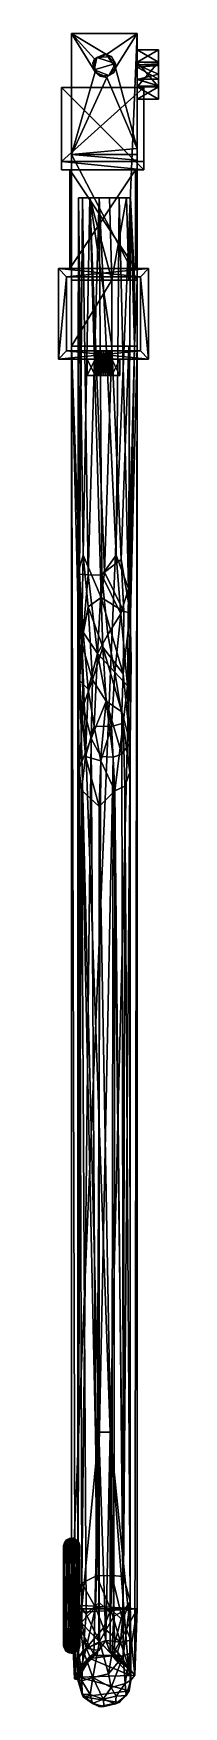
# Model space of a CAD drawing. Extents: x -0.03 to 0.03, y -0.96 to 0.06.
import ezdxf

# ---------------------------------------------------------------- set-up
doc = ezdxf.new("R2010")
doc.units = 0
doc.header["$MEASUREMENT"] = 0

msp = doc.modelspace()

# ---------------------------------------------------------------- linework, layer by layer
for points in [[(-0.001141, 0.045906, 0.014195), (-0.022467, 0.05877, 0.014195), (0.017533, 0.05877, 0.014195)], [(-0.008096, 0.035516, 0.014195), (-0.022467, -0.01473, 0.014195), (-0.022467, 0.05877, 0.014195)], [(-0.008096, 0.035516, 0.014195), (-0.022467, 0.05877, 0.014195), (-0.008553, 0.043345, 0.014195)], [(-0.008553, 0.043345, 0.014195), (-0.022467, 0.05877, 0.014195), (-0.001141, 0.045906, 0.014195)], [(-0.022467, 0.05877, 0.054195), (-0.022467, -0.896201, 0.054195), (0.017533, 0.05877, 0.054195)], [(0.017533, 0.05877, 0.054195), (-0.022467, -0.896201, 0.054195), (0.017533, -0.898701, 0.054195)], [(-0.022467, 0.05877, 0.054195), (0.017533, 0.05877, 0.054195), (-0.022467, 0.05877, 0.014195)], [(-0.022467, 0.05877, 0.014195), (0.017533, 0.05877, 0.054195), (0.017533, 0.05877, 0.014195)], [(-0.022467, -0.01473, 0.014195), (-0.022467, 0.05877, 0.054195), (-0.022467, 0.05877, 0.014195)], [(-0.022467, -0.01473, 0.014195), (-0.022467, -0.09123, 0.014195), (-0.022467, 0.05877, 0.054195)], [(-0.022467, 0.05877, 0.054195), (-0.022467, -0.09123, 0.014195), (-0.022467, -0.13123, 0.014195)], [(-0.022467, 0.05877, 0.054195), (-0.022467, -0.13123, 0.014195), (-0.022467, -0.896201, 0.054195)], [(-0.001141, 0.045906, 0.014195), (0.017533, 0.05877, 0.014195), (0.004169, 0.037944, 0.014195)], [(0.004169, 0.037944, 0.014195), (0.017533, 0.05877, 0.014195), (0.017533, -0.01123, 0.014195)], [(0.017533, 0.02627, 0.021205), (0.017533, -0.01123, 0.014195), (0.017533, 0.05877, 0.014195)], [(0.017533, 0.02627, 0.021205), (0.017533, 0.05877, 0.014195), (0.017533, 0.04127, 0.021205)], [(0.017533, 0.04127, 0.021205), (0.017533, 0.05877, 0.014195), (0.017533, 0.04877, 0.034195)], [(0.017533, 0.04877, 0.034195), (0.017533, 0.05877, 0.014195), (0.017533, 0.05877, 0.054195)], [(0.017533, 0.04877, 0.034195), (0.017533, 0.05877, 0.054195), (0.017533, 0.04127, 0.047185)], [(0.017533, 0.04127, 0.047185), (0.017533, 0.05877, 0.054195), (0.017533, 0.02627, 0.047185)], [(0.017533, 0.02627, 0.047185), (0.017533, 0.05877, 0.054195), (0.017533, -0.898701, 0.054195)], [(-0.00877, 0.03666, -0.05549), (-0.009522, 0.04067, -0.055186), (-0.007207, 0.044091, -0.055498)], [(-0.008553, 0.043345, 0.014195), (-0.007207, 0.044091, -0.055498), (-0.009522, 0.04067, -0.055186)], [(-0.008553, 0.043345, 0.014195), (-0.009522, 0.04067, -0.055186), (-0.008096, 0.035516, 0.014195)], [(-0.007207, 0.044091, -0.055498), (0.004257, 0.040495, -0.055409), (-0.00877, 0.03666, -0.05549)], [(-0.001141, 0.045906, 0.014195), (-0.007207, 0.044091, -0.055498), (-0.008553, 0.043345, 0.014195)], [(-0.001141, 0.045906, 0.014195), (-0.002229, 0.046235, -0.055403), (-0.007207, 0.044091, -0.055498)], [(-0.007207, 0.044091, -0.055498), (-0.002229, 0.046235, -0.055403), (0.001802, 0.044854, -0.055394)], [(-0.007207, 0.044091, -0.055498), (0.001802, 0.044854, -0.055394), (0.004257, 0.040495, -0.055409)], [(-0.001141, 0.045906, 0.014195), (0.001802, 0.044854, -0.055394), (-0.002229, 0.046235, -0.055403)], [(0.004169, 0.037944, 0.014195), (0.004257, 0.040495, -0.055409), (-0.001141, 0.045906, 0.014195)], [(-0.001141, 0.045906, 0.014195), (0.004257, 0.040495, -0.055409), (0.001802, 0.044854, -0.055394)], [(0.017533, 0.04877, 0.034195), (0.030533, 0.04877, 0.034195), (0.017533, 0.04127, 0.021205)], [(0.017533, 0.04127, 0.021205), (0.030533, 0.04877, 0.034195), (0.030533, 0.04127, 0.021205)], [(0.017533, 0.04127, 0.047185), (0.030533, 0.04127, 0.047185), (0.017533, 0.04877, 0.034195)], [(0.017533, 0.04877, 0.034195), (0.030533, 0.04127, 0.047185), (0.030533, 0.04877, 0.034195)], [(0.017533, 0.04127, 0.021205), (0.030533, 0.04127, 0.021205), (0.017533, 0.02627, 0.021205)], [(0.017533, 0.02627, 0.021205), (0.030533, 0.04127, 0.021205), (0.030533, 0.02627, 0.021205)], [(0.017533, 0.02627, 0.047185), (0.030533, 0.02627, 0.047185), (0.017533, 0.04127, 0.047185)], [(0.017533, 0.04127, 0.047185), (0.030533, 0.02627, 0.047185), (0.030533, 0.04127, 0.047185)], [(0.030533, 0.039242, 0.029729), (0.030533, 0.04127, 0.021205), (0.030533, 0.04877, 0.034195)], [(0.030533, 0.039242, 0.029729), (0.030533, 0.04877, 0.034195), (0.030533, 0.040406, 0.036944)], [(0.030533, 0.040406, 0.036944), (0.030533, 0.04877, 0.034195), (0.030533, 0.04127, 0.047185)], [(0.030533, 0.031022, 0.027559), (0.030533, 0.02627, 0.021205), (0.030533, 0.04127, 0.021205)], [(0.030533, 0.031022, 0.027559), (0.030533, 0.04127, 0.021205), (0.030533, 0.039242, 0.029729)], [(0.030533, 0.040406, 0.036944), (0.030533, 0.04127, 0.047185), (0.030533, 0.034013, 0.041097)], [(0.030533, 0.034013, 0.041097), (0.030533, 0.04127, 0.047185), (0.030533, 0.02627, 0.047185)], [(-0.001044, 0.032085, 0.014195), (-0.022467, -0.01473, 0.014195), (-0.008096, 0.035516, 0.014195)], [(-0.001044, 0.032085, 0.014195), (0.017533, -0.01123, 0.014195), (-0.022467, -0.01473, 0.014195)], [(-0.008096, 0.035516, 0.014195), (-0.009522, 0.04067, -0.055186), (-0.00877, 0.03666, -0.05549)], [(-0.00877, 0.03666, -0.05549), (0.004257, 0.040495, -0.055409), (0.000254, 0.033219, -0.05549)], [(-0.008096, 0.035516, 0.014195), (-0.00877, 0.03666, -0.05549), (-0.005118, 0.032838, -0.055266)], [(-0.00877, 0.03666, -0.05549), (0.000254, 0.033219, -0.05549), (-0.005118, 0.032838, -0.055266)], [(-0.008096, 0.035516, 0.014195), (-0.005118, 0.032838, -0.055266), (-0.001044, 0.032085, 0.014195)], [(-0.001044, 0.032085, 0.014195), (-0.005118, 0.032838, -0.055266), (0.000254, 0.033219, -0.05549)], [(0.004169, 0.037944, 0.014195), (0.017533, -0.01123, 0.014195), (-0.001044, 0.032085, 0.014195)], [(-0.001044, 0.032085, 0.014195), (0.000254, 0.033219, -0.05549), (0.004169, 0.037944, 0.014195)], [(0.000254, 0.033219, -0.05549), (0.004257, 0.040495, -0.055409), (0.003321, 0.034829, -0.055191)], [(0.004169, 0.037944, 0.014195), (0.000254, 0.033219, -0.05549), (0.003321, 0.034829, -0.055191)], [(0.004169, 0.037944, 0.014195), (0.003321, 0.034829, -0.055191), (0.004257, 0.040495, -0.055409)], [(0.017533, 0.039643, 0.037529), (0.030533, 0.039242, 0.029729), (0.030533, 0.040406, 0.036944)], [(0.017533, 0.039643, 0.037529), (0.030533, 0.040406, 0.036944), (0.030533, 0.034013, 0.041097)], [(0.017533, 0.030873, 0.040637), (0.017533, 0.031022, 0.027559), (0.017533, 0.039643, 0.037529)], [(0.017533, 0.039643, 0.037529), (0.017533, 0.031022, 0.027559), (0.017533, 0.038236, 0.028723)], [(0.017533, 0.039643, 0.037529), (0.030533, 0.034013, 0.041097), (0.017533, 0.030873, 0.040637)], [(0.017533, 0.038236, 0.028723), (0.030533, 0.039242, 0.029729), (0.017533, 0.039643, 0.037529)], [(0.017533, 0.038236, 0.028723), (0.030533, 0.031022, 0.027559), (0.030533, 0.039242, 0.029729)], [(0.017533, 0.031022, 0.027559), (0.030533, 0.031022, 0.027559), (0.017533, 0.038236, 0.028723)], [(0.017533, 0.030873, 0.040637), (0.030533, 0.034013, 0.041097), (0.030533, 0.027018, 0.034147)], [(0.017533, 0.031022, 0.027559), (0.017533, 0.030873, 0.040637), (0.017533, 0.026649, 0.033258)], [(0.017533, 0.026649, 0.033258), (0.030533, 0.027018, 0.034147), (0.017533, 0.031022, 0.027559)], [(0.017533, 0.031022, 0.027559), (0.030533, 0.027018, 0.034147), (0.030533, 0.031022, 0.027559)], [(0.017533, 0.030873, 0.040637), (0.030533, 0.027018, 0.034147), (0.017533, 0.026649, 0.033258)], [(0.030533, 0.034013, 0.041097), (0.030533, 0.02627, 0.047185), (0.030533, 0.027018, 0.034147)], [(0.030533, 0.027018, 0.034147), (0.030533, 0.02627, 0.021205), (0.030533, 0.031022, 0.027559)], [(0.021467, -0.019105, -0.581938), (-0.028533, -0.019105, -0.581938), (0.021467, 0.025895, -0.581938)], [(0.021467, 0.025895, -0.581938), (-0.028533, -0.019105, -0.581938), (-0.028533, 0.025895, -0.581938)], [(-0.028533, -0.019105, -0.581938), (-0.028533, -0.024105, -0.576938), (-0.028533, 0.025895, -0.576938)], [(-0.028533, -0.019105, -0.581938), (-0.028533, 0.025895, -0.576938), (-0.028533, 0.025895, -0.581938)], [(-0.028533, 0.025895, -0.581938), (-0.028533, 0.025895, -0.576938), (0.021467, 0.025895, -0.581938)], [(0.021467, 0.025895, -0.581938), (-0.028533, 0.025895, -0.576938), (0.021467, 0.025895, -0.576938)], [(0.021467, 0.025895, -0.576938), (-0.028533, 0.025895, -0.576938), (0.021467, -0.024105, -0.576938)], [(0.021467, -0.024105, -0.576938), (-0.028533, 0.025895, -0.576938), (-0.028533, -0.024105, -0.576938)], [(0.017533, 0.02627, 0.021205), (0.030533, 0.02627, 0.021205), (0.017533, 0.01877, 0.034195)], [(0.017533, 0.01877, 0.034195), (0.030533, 0.02627, 0.021205), (0.030533, 0.01877, 0.034195)], [(0.017533, 0.01877, 0.034195), (0.030533, 0.01877, 0.034195), (0.017533, 0.02627, 0.047185)], [(0.017533, 0.02627, 0.047185), (0.030533, 0.01877, 0.034195), (0.030533, 0.02627, 0.047185)], [(0.017533, 0.01877, 0.034195), (0.017533, -0.01123, 0.014195), (0.017533, 0.02627, 0.021205)], [(0.017533, 0.02627, 0.047185), (0.017533, -0.898701, 0.054195), (0.017533, -0.13123, 0.014195)], [(0.017533, -0.01823, 0.014195), (0.017533, 0.01877, 0.034195), (0.017533, 0.02627, 0.047185)], [(0.017533, -0.01823, 0.014195), (0.017533, 0.02627, 0.047185), (0.017533, -0.09123, 0.014195)], [(0.017533, -0.09123, 0.014195), (0.017533, 0.02627, 0.047185), (0.017533, -0.13123, 0.014195)], [(0.021467, 0.025895, -0.581938), (0.021467, 0.025895, -0.576938), (0.021467, -0.019105, -0.581938)], [(0.021467, -0.019105, -0.581938), (0.021467, 0.025895, -0.576938), (0.021467, -0.024105, -0.576938)], [(0.030533, 0.027018, 0.034147), (0.030533, 0.02627, 0.047185), (0.030533, 0.01877, 0.034195)], [(0.030533, 0.027018, 0.034147), (0.030533, 0.01877, 0.034195), (0.030533, 0.02627, 0.021205)], [(0.017533, -0.01123, 0.014195), (0.017533, 0.01877, 0.034195), (0.017533, -0.01823, 0.014195)], [(0.021467, -0.019105, -0.626938), (0.021467, -0.024105, -0.626938), (-0.028533, -0.019105, -0.626938)], [(-0.028533, -0.019105, -0.626938), (0.021467, -0.024105, -0.626938), (-0.028533, -0.024105, -0.626938)], [(0.021467, -0.019105, -0.581938), (0.021467, -0.019105, -0.626938), (-0.028533, -0.019105, -0.581938)], [(-0.028533, -0.019105, -0.581938), (0.021467, -0.019105, -0.626938), (-0.028533, -0.019105, -0.626938)], [(-0.028533, -0.024105, -0.626938), (-0.028533, -0.024105, -0.576938), (-0.028533, -0.019105, -0.581938)], [(-0.028533, -0.019105, -0.581938), (-0.028533, -0.019105, -0.626938), (-0.028533, -0.024105, -0.626938)], [(0.017533, -0.01473, -0.045805), (-0.022467, -0.01473, -0.045805), (0.017533, -0.01123, 0.014195)], [(0.017533, -0.01123, 0.014195), (-0.022467, -0.01473, -0.045805), (-0.022467, -0.01473, 0.014195)], [(0.017533, -0.01823, 0.014195), (0.017533, -0.09123, 0.014195), (-0.022467, -0.01473, 0.014195)], [(-0.022467, -0.01473, 0.014195), (0.017533, -0.09123, 0.014195), (-0.022467, -0.09123, 0.014195)], [(0.017533, -0.01823, 0.014195), (-0.022467, -0.01473, 0.014195), (0.017533, -0.01473, -0.045805)], [(0.017533, -0.01473, -0.045805), (-0.022467, -0.01473, 0.014195), (-0.022467, -0.01473, -0.045805)], [(0.017533, -0.01823, 0.014195), (0.017533, -0.01473, -0.045805), (0.017533, -0.01123, 0.014195)], [(0.021467, -0.019105, -0.581938), (0.021467, -0.024105, -0.576938), (0.021467, -0.024105, -0.626938)], [(0.021467, -0.024105, -0.626938), (0.021467, -0.019105, -0.626938), (0.021467, -0.019105, -0.581938)], [(-0.028533, -0.024105, -0.626938), (0.021467, -0.024105, -0.626938), (0.016467, -0.024105, -0.621938)], [(0.016467, -0.024105, -0.581938), (0.021467, -0.024105, -0.576938), (-0.028533, -0.024105, -0.576938)], [(0.016467, -0.024105, -0.581938), (-0.028533, -0.024105, -0.576938), (-0.023533, -0.024105, -0.581938)], [(-0.023533, -0.024105, -0.581938), (-0.028533, -0.024105, -0.576938), (-0.028533, -0.024105, -0.626938)], [(-0.023533, -0.024105, -0.581938), (-0.028533, -0.024105, -0.626938), (-0.023533, -0.024105, -0.621938)], [(-0.023533, -0.024105, -0.621938), (-0.028533, -0.024105, -0.626938), (0.016467, -0.024105, -0.621938)], [(0.016467, -0.024105, -0.621938), (0.016467, -0.084105, -0.621938), (-0.023533, -0.024105, -0.621938)], [(-0.023533, -0.024105, -0.621938), (0.016467, -0.084105, -0.621938), (-0.023533, -0.084105, -0.621938)], [(-0.023533, -0.024105, -0.581938), (-0.023533, -0.084105, -0.581938), (0.016467, -0.024105, -0.581938)], [(0.016467, -0.024105, -0.581938), (-0.023533, -0.084105, -0.581938), (0.016467, -0.084105, -0.581938)], [(-0.023533, -0.024105, -0.621938), (-0.023533, -0.084105, -0.621938), (-0.023533, -0.024105, -0.581938)], [(-0.023533, -0.024105, -0.581938), (-0.023533, -0.084105, -0.621938), (-0.023533, -0.084105, -0.581938)], [(0.016467, -0.024105, -0.621938), (0.021467, -0.024105, -0.626938), (0.021467, -0.024105, -0.576938)], [(0.016467, -0.024105, -0.621938), (0.021467, -0.024105, -0.576938), (0.016467, -0.024105, -0.581938)], [(0.016467, -0.024105, -0.581938), (0.016467, -0.084105, -0.581938), (0.016467, -0.024105, -0.621938)], [(0.016467, -0.024105, -0.621938), (0.016467, -0.084105, -0.581938), (0.016467, -0.084105, -0.621938)], [(-0.018274, -0.04123, -0.73914), (-0.01758, -0.269934, -0.747882), (-0.018686, -0.269464, -0.739513)], [(-0.018274, -0.04123, -0.73914), (-0.018686, -0.269464, -0.739513), (-0.015445, -0.258387, -0.732312)], [(-0.015857, -0.04123, -0.751234), (-0.01758, -0.269934, -0.747882), (-0.018274, -0.04123, -0.73914)], [(-0.018274, -0.04123, -0.73914), (-0.015445, -0.258387, -0.732312), (-0.011431, -0.04123, -0.72888)], [(0.01334, -0.04123, -0.7454), (-0.015857, -0.04123, -0.751234), (-0.018274, -0.04123, -0.73914)], [(0.01334, -0.04123, -0.7454), (-0.018274, -0.04123, -0.73914), (0.010924, -0.04123, -0.733307)], [(0.010924, -0.04123, -0.733307), (-0.018274, -0.04123, -0.73914), (-0.011431, -0.04123, -0.72888)], [(-0.015857, -0.04123, -0.751234), (-0.012425, -0.27031, -0.754579), (-0.01758, -0.269934, -0.747882)], [(-0.005597, -0.04123, -0.758077), (-0.012425, -0.27031, -0.754579), (-0.015857, -0.04123, -0.751234)], [(0.006497, -0.04123, -0.755661), (-0.005597, -0.04123, -0.758077), (-0.015857, -0.04123, -0.751234)], [(0.006497, -0.04123, -0.755661), (-0.015857, -0.04123, -0.751234), (0.01334, -0.04123, -0.7454)], [(-0.011431, -0.04123, -0.72888), (-0.015445, -0.258387, -0.732312), (-0.004529, -0.283987, -0.724011)], [(-0.005597, -0.04123, -0.758077), (-0.004068, -0.270483, -0.75774), (-0.012425, -0.27031, -0.754579)], [(0.001979, -0.09123, -0.72695), (0.000663, -0.04123, -0.726464), (-0.011431, -0.04123, -0.72888)], [(0.001979, -0.09123, -0.72695), (-0.011431, -0.04123, -0.72888), (0.001979, -0.13123, -0.72695)], [(0.001979, -0.13123, -0.72695), (-0.011431, -0.04123, -0.72888), (-0.002467, -0.268675, -0.725474)], [(-0.011431, -0.04123, -0.72888), (-0.004529, -0.283987, -0.724011), (-0.002467, -0.268675, -0.725474)], [(0.010924, -0.04123, -0.733307), (-0.011431, -0.04123, -0.72888), (0.000663, -0.04123, -0.726464)], [(0.006497, -0.04123, -0.755661), (0.004648, -0.258387, -0.756728), (-0.005597, -0.04123, -0.758077)], [(-0.005597, -0.04123, -0.758077), (0.004648, -0.258387, -0.756728), (-0.004068, -0.270483, -0.75774)], [(0.000663, -0.04123, -0.726464), (0.001979, -0.09123, -0.72695), (0.010924, -0.04123, -0.733307)], [(0.010924, -0.04123, -0.733307), (0.001979, -0.09123, -0.72695), (0.012448, -0.09123, -0.736611)], [(0.004648, -0.258387, -0.756728), (0.006497, -0.04123, -0.755661), (0.012235, -0.27866, -0.747732)], [(0.012235, -0.27866, -0.747732), (0.006497, -0.04123, -0.755661), (0.01334, -0.04123, -0.7454)], [(0.010924, -0.04123, -0.733307), (0.012448, -0.09123, -0.736611), (0.01334, -0.04123, -0.7454)], [(0.01334, -0.04123, -0.7454), (0.01576, -0.13123, -0.744), (0.012235, -0.27866, -0.747732)], [(0.01334, -0.04123, -0.7454), (0.012448, -0.09123, -0.736611), (0.01576, -0.09123, -0.744)], [(0.01334, -0.04123, -0.7454), (0.01576, -0.09123, -0.744), (0.01576, -0.13123, -0.744)], [(0.024467, -0.084105, -0.579438), (0.016467, -0.084105, -0.581938), (-0.030533, -0.084105, -0.579438)], [(-0.030533, -0.084105, -0.579438), (0.016467, -0.084105, -0.581938), (-0.023533, -0.084105, -0.581938)], [(-0.030533, -0.084105, -0.579438), (-0.023533, -0.084105, -0.581938), (-0.023533, -0.084105, -0.621938)], [(0.016467, -0.084105, -0.621938), (0.024467, -0.084105, -0.624438), (-0.030533, -0.084105, -0.624438)], [(0.016467, -0.084105, -0.621938), (-0.030533, -0.084105, -0.624438), (-0.023533, -0.084105, -0.621938)], [(-0.023533, -0.084105, -0.621938), (-0.030533, -0.084105, -0.624438), (-0.030533, -0.084105, -0.579438)], [(-0.030533, -0.084105, -0.579438), (-0.030533, -0.084105, -0.624438), (-0.030533, -0.139105, -0.579438)], [(-0.030533, -0.139105, -0.579438), (-0.030533, -0.084105, -0.624438), (-0.030533, -0.139105, -0.624438)], [(-0.030533, -0.139105, -0.579438), (-0.025533, -0.089105, -0.579438), (-0.030533, -0.084105, -0.579438)], [(-0.030533, -0.084105, -0.579438), (-0.025533, -0.089105, -0.579438), (0.019467, -0.089105, -0.579438)], [(-0.030533, -0.084105, -0.579438), (0.019467, -0.089105, -0.579438), (0.024467, -0.084105, -0.579438)], [(0.024467, -0.084105, -0.624438), (-0.025533, -0.089105, -0.624438), (-0.030533, -0.084105, -0.624438)], [(-0.030533, -0.084105, -0.624438), (-0.025533, -0.089105, -0.624438), (-0.030533, -0.139105, -0.624438)], [(-0.030533, -0.139105, -0.579438), (-0.025533, -0.134104, -0.579438), (-0.025533, -0.089105, -0.579438)], [(-0.030533, -0.139105, -0.624438), (-0.025533, -0.089105, -0.624438), (-0.025533, -0.134104, -0.624438)], [(0.024467, -0.084105, -0.624438), (0.019467, -0.089105, -0.624438), (-0.025533, -0.089105, -0.624438)], [(-0.025533, -0.089105, -0.579438), (-0.025533, -0.089105, -0.624438), (0.019467, -0.089105, -0.579438)], [(0.019467, -0.089105, -0.579438), (-0.025533, -0.089105, -0.624438), (0.019467, -0.089105, -0.624438)], [(-0.025533, -0.134104, -0.579438), (-0.025533, -0.134104, -0.624438), (-0.025533, -0.089105, -0.579438)], [(-0.025533, -0.089105, -0.579438), (-0.025533, -0.134104, -0.624438), (-0.025533, -0.089105, -0.624438)], [(0.017533, -0.09123, 0.014195), (0.001979, -0.09123, -0.72695), (-0.022467, -0.09123, 0.014195)], [(-0.022467, -0.09123, 0.014195), (0.001979, -0.09123, -0.72695), (-0.022467, -0.09123, -0.725805)], [(0.001979, -0.13123, -0.72695), (-0.022467, -0.13123, -0.725805), (0.001979, -0.09123, -0.72695)], [(0.001979, -0.09123, -0.72695), (-0.022467, -0.13123, -0.725805), (-0.022467, -0.09123, -0.725805)], [(-0.022467, -0.09123, 0.014195), (-0.022467, -0.09123, -0.725805), (-0.022467, -0.13123, 0.014195)], [(-0.022467, -0.13123, 0.014195), (-0.022467, -0.09123, -0.725805), (-0.022467, -0.13123, -0.725805)], [(0.012448, -0.09123, -0.736611), (0.001979, -0.09123, -0.72695), (0.017533, -0.09123, 0.014195)], [(0.01576, -0.09123, -0.744), (0.012448, -0.09123, -0.736611), (0.017533, -0.09123, 0.014195)], [(0.017533, -0.09123, 0.014195), (0.017533, -0.13123, 0.014195), (0.01576, -0.13123, -0.744)], [(0.01576, -0.13123, -0.744), (0.01576, -0.09123, -0.744), (0.017533, -0.09123, 0.014195)], [(0.024467, -0.084105, -0.579438), (0.024467, -0.084105, -0.624438), (0.016467, -0.084105, -0.581938)], [(0.016467, -0.084105, -0.581938), (0.024467, -0.084105, -0.624438), (0.016467, -0.084105, -0.621938)], [(0.024467, -0.084105, -0.579438), (0.019467, -0.089105, -0.579438), (0.024467, -0.139105, -0.579438)], [(0.024467, -0.139105, -0.624438), (0.019467, -0.089105, -0.624438), (0.024467, -0.084105, -0.624438)], [(0.019467, -0.089105, -0.579438), (0.019467, -0.089105, -0.624438), (0.019467, -0.134104, -0.579438)], [(0.019467, -0.134104, -0.579438), (0.019467, -0.089105, -0.624438), (0.019467, -0.134104, -0.624438)], [(0.024467, -0.139105, -0.579438), (0.019467, -0.089105, -0.579438), (0.019467, -0.134104, -0.579438)], [(0.019467, -0.089105, -0.624438), (0.024467, -0.139105, -0.624438), (0.019467, -0.134104, -0.624438)], [(0.024467, -0.139105, -0.579438), (0.024467, -0.139105, -0.624438), (0.024467, -0.084105, -0.579438)], [(0.024467, -0.084105, -0.579438), (0.024467, -0.139105, -0.624438), (0.024467, -0.084105, -0.624438)], [(0.001979, -0.13123, -0.72695), (0.017533, -0.13123, 0.014195), (-0.022467, -0.13123, 0.014195)], [(0.001979, -0.13123, -0.72695), (-0.022467, -0.13123, 0.014195), (-0.022467, -0.13123, -0.725805)], [(-0.005967, -0.79123, 0.014195), (-0.022467, -0.13123, 0.014195), (0.001033, -0.79123, 0.014195)], [(0.001033, -0.79123, 0.014195), (-0.022467, -0.13123, 0.014195), (0.017533, -0.13123, 0.014195)], [(-0.005967, -0.79123, 0.014195), (-0.020265, -0.939706, 0.014195), (-0.022467, -0.13123, 0.014195)], [(-0.022467, -0.896201, 0.054195), (-0.022467, -0.13123, 0.014195), (-0.020265, -0.939706, 0.014195)], [(0.00765, -0.260986, -0.729794), (0.001979, -0.13123, -0.72695), (-0.002467, -0.268675, -0.725474)], [(0.001033, -0.79123, 0.014195), (0.017533, -0.13123, 0.014195), (0.01608, -0.939071, 0.014195)], [(0.012448, -0.13123, -0.736611), (0.017533, -0.13123, 0.014195), (0.001979, -0.13123, -0.72695)], [(0.00765, -0.260986, -0.729794), (0.012448, -0.13123, -0.736611), (0.001979, -0.13123, -0.72695)], [(0.013199, -0.293283, -0.733085), (0.012448, -0.13123, -0.736611), (0.00765, -0.260986, -0.729794)], [(0.012235, -0.27866, -0.747732), (0.01576, -0.13123, -0.744), (0.013199, -0.293283, -0.733085)], [(0.01576, -0.13123, -0.744), (0.017533, -0.13123, 0.014195), (0.012448, -0.13123, -0.736611)], [(0.013199, -0.293283, -0.733085), (0.01576, -0.13123, -0.744), (0.012448, -0.13123, -0.736611)], [(0.017533, -0.13123, 0.014195), (0.017533, -0.898701, 0.054195), (0.01608, -0.939071, 0.014195)], [(0.024467, -0.139105, -0.579438), (-0.025533, -0.134104, -0.579438), (-0.030533, -0.139105, -0.579438)], [(-0.030533, -0.139105, -0.624438), (-0.025533, -0.134104, -0.624438), (0.019467, -0.134104, -0.624438)], [(0.019467, -0.134104, -0.624438), (0.024467, -0.139105, -0.624438), (-0.030533, -0.139105, -0.624438)], [(-0.030533, -0.139105, -0.579438), (0.001967, -0.139105, -0.593278), (0.024467, -0.139105, -0.579438)], [(0.024467, -0.139105, -0.624438), (0.001967, -0.139105, -0.610598), (-0.030533, -0.139105, -0.624438)], [(-0.030533, -0.139105, -0.624438), (0.001967, -0.139105, -0.610598), (-0.008033, -0.139105, -0.610598)], [(-0.030533, -0.139105, -0.624438), (-0.008033, -0.139105, -0.610598), (-0.013033, -0.139105, -0.601938)], [(-0.030533, -0.139105, -0.624438), (-0.013033, -0.139105, -0.601938), (-0.030533, -0.139105, -0.579438)], [(-0.030533, -0.139105, -0.579438), (-0.013033, -0.139105, -0.601938), (-0.008033, -0.139105, -0.593278)], [(-0.030533, -0.139105, -0.579438), (-0.008033, -0.139105, -0.593278), (0.001967, -0.139105, -0.593278)], [(-0.003033, -0.134104, -0.606938), (0.019467, -0.134104, -0.624438), (-0.025533, -0.134104, -0.624438)], [(-0.003033, -0.134104, -0.606938), (-0.025533, -0.134104, -0.624438), (-0.004327, -0.134104, -0.606768)], [(-0.004327, -0.134104, -0.606768), (-0.025533, -0.134104, -0.624438), (-0.005533, -0.134104, -0.606268)], [(-0.005533, -0.134104, -0.606268), (-0.025533, -0.134104, -0.624438), (-0.006569, -0.134104, -0.605474)], [(-0.006569, -0.134104, -0.605474), (-0.025533, -0.134104, -0.624438), (-0.007363, -0.134104, -0.604438)], [(-0.007363, -0.134104, -0.604438), (-0.025533, -0.134104, -0.624438), (-0.007863, -0.134104, -0.603232)], [(-0.007863, -0.134104, -0.603232), (-0.025533, -0.134104, -0.624438), (-0.008033, -0.134104, -0.601938)], [(-0.008033, -0.134104, -0.601938), (-0.025533, -0.134104, -0.624438), (-0.025533, -0.134104, -0.579438)], [(-0.008033, -0.134104, -0.601938), (-0.025533, -0.134104, -0.579438), (-0.007863, -0.134104, -0.600644)], [(-0.007863, -0.134104, -0.600644), (-0.025533, -0.134104, -0.579438), (-0.007363, -0.134104, -0.599438)], [(-0.007363, -0.134104, -0.599438), (-0.025533, -0.134104, -0.579438), (-0.006569, -0.134104, -0.598402)], [(-0.006569, -0.134104, -0.598402), (-0.025533, -0.134104, -0.579438), (-0.005533, -0.134104, -0.597608)], [(-0.005533, -0.134104, -0.597608), (-0.025533, -0.134104, -0.579438), (-0.004327, -0.134104, -0.597108)], [(-0.004327, -0.134104, -0.597108), (-0.025533, -0.134104, -0.579438), (-0.003033, -0.134104, -0.596938)], [(-0.003033, -0.134104, -0.596938), (-0.025533, -0.134104, -0.579438), (0.019467, -0.134104, -0.579438)], [(0.024467, -0.139105, -0.579438), (0.019467, -0.134104, -0.579438), (-0.025533, -0.134104, -0.579438)], [(-0.013033, -0.139105, -0.601938), (-0.013033, -0.149105, -0.601938), (-0.008033, -0.139105, -0.593278)], [(-0.008033, -0.139105, -0.593278), (-0.013033, -0.149105, -0.601938), (-0.008033, -0.149105, -0.593278)], [(-0.008033, -0.139105, -0.610598), (-0.008033, -0.149105, -0.610598), (-0.013033, -0.139105, -0.601938)], [(-0.013033, -0.139105, -0.601938), (-0.008033, -0.149105, -0.610598), (-0.013033, -0.149105, -0.601938)], [(-0.007863, -0.134104, -0.600644), (-0.007863, -0.149105, -0.600644), (-0.008033, -0.134104, -0.601938)], [(-0.008033, -0.134104, -0.601938), (-0.007863, -0.149105, -0.600644), (-0.008033, -0.149105, -0.601938)], [(-0.008033, -0.134104, -0.601938), (-0.008033, -0.149105, -0.601938), (-0.007863, -0.134104, -0.603232)], [(-0.007863, -0.134104, -0.603232), (-0.008033, -0.149105, -0.601938), (-0.007863, -0.149105, -0.603232)], [(-0.008033, -0.139105, -0.593278), (-0.008033, -0.149105, -0.593278), (0.001967, -0.139105, -0.593278)], [(0.001967, -0.139105, -0.593278), (-0.008033, -0.149105, -0.593278), (0.001967, -0.149105, -0.593278)], [(0.001967, -0.139105, -0.610598), (0.001967, -0.149105, -0.610598), (-0.008033, -0.139105, -0.610598)], [(-0.008033, -0.139105, -0.610598), (0.001967, -0.149105, -0.610598), (-0.008033, -0.149105, -0.610598)], [(-0.007363, -0.134104, -0.599438), (-0.007363, -0.149105, -0.599438), (-0.007863, -0.134104, -0.600644)], [(-0.007863, -0.134104, -0.600644), (-0.007363, -0.149105, -0.599438), (-0.007863, -0.149105, -0.600644)], [(-0.007863, -0.134104, -0.603232), (-0.007863, -0.149105, -0.603232), (-0.007363, -0.134104, -0.604438)], [(-0.007363, -0.134104, -0.604438), (-0.007863, -0.149105, -0.603232), (-0.007363, -0.149105, -0.604438)], [(-0.006569, -0.134104, -0.598402), (-0.006569, -0.149105, -0.598402), (-0.007363, -0.134104, -0.599438)], [(-0.007363, -0.134104, -0.599438), (-0.006569, -0.149105, -0.598402), (-0.007363, -0.149105, -0.599438)], [(-0.007363, -0.134104, -0.604438), (-0.007363, -0.149105, -0.604438), (-0.006569, -0.134104, -0.605474)], [(-0.006569, -0.134104, -0.605474), (-0.007363, -0.149105, -0.604438), (-0.006569, -0.149105, -0.605474)], [(-0.005533, -0.134104, -0.597608), (-0.005533, -0.149105, -0.597608), (-0.006569, -0.134104, -0.598402)], [(-0.006569, -0.134104, -0.598402), (-0.005533, -0.149105, -0.597608), (-0.006569, -0.149105, -0.598402)], [(-0.006569, -0.134104, -0.605474), (-0.006569, -0.149105, -0.605474), (-0.005533, -0.134104, -0.606268)], [(-0.005533, -0.134104, -0.606268), (-0.006569, -0.149105, -0.605474), (-0.005533, -0.149105, -0.606268)], [(-0.004327, -0.134104, -0.597108), (-0.004327, -0.149105, -0.597108), (-0.005533, -0.134104, -0.597608)], [(-0.005533, -0.134104, -0.597608), (-0.004327, -0.149105, -0.597108), (-0.005533, -0.149105, -0.597608)], [(-0.005533, -0.134104, -0.606268), (-0.005533, -0.149105, -0.606268), (-0.004327, -0.134104, -0.606768)], [(-0.004327, -0.134104, -0.606768), (-0.005533, -0.149105, -0.606268), (-0.004327, -0.149105, -0.606768)], [(-0.004327, -0.134104, -0.606768), (-0.004327, -0.149105, -0.606768), (-0.003033, -0.134104, -0.606938)], [(-0.003033, -0.134104, -0.606938), (-0.004327, -0.149105, -0.606768), (-0.003033, -0.149105, -0.606938)], [(-0.003033, -0.134104, -0.596938), (-0.003033, -0.149105, -0.596938), (-0.004327, -0.134104, -0.597108)], [(-0.004327, -0.134104, -0.597108), (-0.003033, -0.149105, -0.596938), (-0.004327, -0.149105, -0.597108)], [(-0.001739, -0.134104, -0.606768), (0.019467, -0.134104, -0.624438), (-0.003033, -0.134104, -0.606938)], [(-0.003033, -0.134104, -0.596938), (0.019467, -0.134104, -0.579438), (-0.001739, -0.134104, -0.597108)], [(-0.003033, -0.134104, -0.606938), (-0.003033, -0.149105, -0.606938), (-0.001739, -0.134104, -0.606768)], [(-0.001739, -0.134104, -0.606768), (-0.003033, -0.149105, -0.606938), (-0.001739, -0.149105, -0.606768)], [(-0.001739, -0.134104, -0.597108), (-0.001739, -0.149105, -0.597108), (-0.003033, -0.134104, -0.596938)], [(-0.003033, -0.134104, -0.596938), (-0.001739, -0.149105, -0.597108), (-0.003033, -0.149105, -0.596938)], [(-0.001739, -0.134104, -0.597108), (0.019467, -0.134104, -0.579438), (-0.000533, -0.134104, -0.597608)], [(-0.000533, -0.134104, -0.606268), (0.019467, -0.134104, -0.624438), (-0.001739, -0.134104, -0.606768)], [(-0.001739, -0.134104, -0.606768), (-0.001739, -0.149105, -0.606768), (-0.000533, -0.134104, -0.606268)], [(-0.000533, -0.134104, -0.606268), (-0.001739, -0.149105, -0.606768), (-0.000533, -0.149105, -0.606268)], [(-0.000533, -0.134104, -0.597608), (-0.000533, -0.149105, -0.597608), (-0.001739, -0.134104, -0.597108)], [(-0.001739, -0.134104, -0.597108), (-0.000533, -0.149105, -0.597608), (-0.001739, -0.149105, -0.597108)], [(-0.000533, -0.134104, -0.597608), (0.019467, -0.134104, -0.579438), (0.000502, -0.134104, -0.598402)], [(0.000502, -0.134104, -0.605474), (0.019467, -0.134104, -0.624438), (-0.000533, -0.134104, -0.606268)], [(-0.000533, -0.134104, -0.606268), (-0.000533, -0.149105, -0.606268), (0.000502, -0.134104, -0.605474)], [(0.000502, -0.134104, -0.605474), (-0.000533, -0.149105, -0.606268), (0.000502, -0.149105, -0.605474)], [(0.000502, -0.134104, -0.598402), (0.000502, -0.149105, -0.598402), (-0.000533, -0.134104, -0.597608)], [(-0.000533, -0.134104, -0.597608), (0.000502, -0.149105, -0.598402), (-0.000533, -0.149105, -0.597608)], [(0.000502, -0.134104, -0.598402), (0.019467, -0.134104, -0.579438), (0.001297, -0.134104, -0.599438)], [(0.001297, -0.134104, -0.604438), (0.019467, -0.134104, -0.624438), (0.000502, -0.134104, -0.605474)], [(0.000502, -0.134104, -0.605474), (0.000502, -0.149105, -0.605474), (0.001297, -0.134104, -0.604438)], [(0.001297, -0.134104, -0.604438), (0.000502, -0.149105, -0.605474), (0.001297, -0.149105, -0.604438)], [(0.001297, -0.134104, -0.599438), (0.001297, -0.149105, -0.599438), (0.000502, -0.134104, -0.598402)], [(0.000502, -0.134104, -0.598402), (0.001297, -0.149105, -0.599438), (0.000502, -0.149105, -0.598402)], [(0.001297, -0.134104, -0.599438), (0.019467, -0.134104, -0.579438), (0.001796, -0.134104, -0.600644)], [(0.001796, -0.134104, -0.603232), (0.019467, -0.134104, -0.624438), (0.001297, -0.134104, -0.604438)], [(0.001297, -0.134104, -0.604438), (0.001297, -0.149105, -0.604438), (0.001796, -0.134104, -0.603232)], [(0.001796, -0.134104, -0.603232), (0.001297, -0.149105, -0.604438), (0.001796, -0.149105, -0.603232)], [(0.001796, -0.134104, -0.600644), (0.001796, -0.149105, -0.600644), (0.001297, -0.134104, -0.599438)], [(0.001297, -0.134104, -0.599438), (0.001796, -0.149105, -0.600644), (0.001297, -0.149105, -0.599438)], [(0.001796, -0.134104, -0.600644), (0.019467, -0.134104, -0.579438), (0.001967, -0.134104, -0.601938)], [(0.001967, -0.134104, -0.601938), (0.019467, -0.134104, -0.624438), (0.001796, -0.134104, -0.603232)], [(0.001796, -0.134104, -0.603232), (0.001796, -0.149105, -0.603232), (0.001967, -0.134104, -0.601938)], [(0.001967, -0.134104, -0.601938), (0.001796, -0.149105, -0.603232), (0.001967, -0.149105, -0.601938)], [(0.001967, -0.134104, -0.601938), (0.001967, -0.149105, -0.601938), (0.001796, -0.134104, -0.600644)], [(0.001796, -0.134104, -0.600644), (0.001967, -0.149105, -0.601938), (0.001796, -0.149105, -0.600644)], [(0.001967, -0.134104, -0.601938), (0.019467, -0.134104, -0.579438), (0.019467, -0.134104, -0.624438)], [(0.024467, -0.139105, -0.579438), (0.001967, -0.139105, -0.593278), (0.006967, -0.139105, -0.601938)], [(0.024467, -0.139105, -0.624438), (0.006967, -0.139105, -0.601938), (0.001967, -0.139105, -0.610598)], [(0.001967, -0.139105, -0.593278), (0.001967, -0.149105, -0.593278), (0.006967, -0.139105, -0.601938)], [(0.006967, -0.139105, -0.601938), (0.001967, -0.149105, -0.593278), (0.006967, -0.149105, -0.601938)], [(0.006967, -0.139105, -0.601938), (0.006967, -0.149105, -0.601938), (0.001967, -0.139105, -0.610598)], [(0.001967, -0.139105, -0.610598), (0.006967, -0.149105, -0.601938), (0.001967, -0.149105, -0.610598)], [(0.024467, -0.139105, -0.579438), (0.006967, -0.139105, -0.601938), (0.024467, -0.139105, -0.624438)], [(-0.007363, -0.149105, -0.599438), (-0.008033, -0.149105, -0.593278), (-0.013033, -0.149105, -0.601938)], [(-0.007363, -0.149105, -0.599438), (-0.013033, -0.149105, -0.601938), (-0.007863, -0.149105, -0.600644)], [(-0.007863, -0.149105, -0.600644), (-0.013033, -0.149105, -0.601938), (-0.008033, -0.149105, -0.601938)], [(-0.008033, -0.149105, -0.601938), (-0.013033, -0.149105, -0.601938), (-0.007863, -0.149105, -0.603232)], [(-0.007863, -0.149105, -0.603232), (-0.013033, -0.149105, -0.601938), (-0.007363, -0.149105, -0.604438)], [(-0.007363, -0.149105, -0.604438), (-0.013033, -0.149105, -0.601938), (-0.008033, -0.149105, -0.610598)], [(-0.003033, -0.149105, -0.596938), (0.001967, -0.149105, -0.593278), (-0.008033, -0.149105, -0.593278)], [(-0.003033, -0.149105, -0.596938), (-0.008033, -0.149105, -0.593278), (-0.004327, -0.149105, -0.597108)], [(-0.004327, -0.149105, -0.597108), (-0.008033, -0.149105, -0.593278), (-0.005533, -0.149105, -0.597608)], [(-0.005533, -0.149105, -0.597608), (-0.008033, -0.149105, -0.593278), (-0.006569, -0.149105, -0.598402)], [(-0.006569, -0.149105, -0.598402), (-0.008033, -0.149105, -0.593278), (-0.007363, -0.149105, -0.599438)], [(-0.007363, -0.149105, -0.604438), (-0.008033, -0.149105, -0.610598), (-0.006569, -0.149105, -0.605474)], [(-0.006569, -0.149105, -0.605474), (-0.008033, -0.149105, -0.610598), (-0.005533, -0.149105, -0.606268)], [(-0.005533, -0.149105, -0.606268), (-0.008033, -0.149105, -0.610598), (-0.004327, -0.149105, -0.606768)], [(-0.004327, -0.149105, -0.606768), (-0.008033, -0.149105, -0.610598), (-0.003033, -0.149105, -0.606938)], [(-0.003033, -0.149105, -0.606938), (-0.008033, -0.149105, -0.610598), (0.001967, -0.149105, -0.610598)], [(-0.001739, -0.149105, -0.597108), (0.001967, -0.149105, -0.593278), (-0.003033, -0.149105, -0.596938)], [(-0.003033, -0.149105, -0.606938), (0.001967, -0.149105, -0.610598), (-0.001739, -0.149105, -0.606768)], [(-0.001739, -0.149105, -0.606768), (0.001967, -0.149105, -0.610598), (-0.000533, -0.149105, -0.606268)], [(-0.000533, -0.149105, -0.597608), (0.001967, -0.149105, -0.593278), (-0.001739, -0.149105, -0.597108)], [(-0.000533, -0.149105, -0.606268), (0.001967, -0.149105, -0.610598), (0.000502, -0.149105, -0.605474)], [(0.000502, -0.149105, -0.598402), (0.001967, -0.149105, -0.593278), (-0.000533, -0.149105, -0.597608)], [(0.000502, -0.149105, -0.605474), (0.001967, -0.149105, -0.610598), (0.001297, -0.149105, -0.604438)], [(0.001297, -0.149105, -0.599438), (0.001967, -0.149105, -0.593278), (0.000502, -0.149105, -0.598402)], [(0.001297, -0.149105, -0.604438), (0.001967, -0.149105, -0.610598), (0.006967, -0.149105, -0.601938)], [(0.001297, -0.149105, -0.604438), (0.006967, -0.149105, -0.601938), (0.001796, -0.149105, -0.603232)], [(0.001796, -0.149105, -0.600644), (0.006967, -0.149105, -0.601938), (0.001297, -0.149105, -0.599438)], [(0.001297, -0.149105, -0.599438), (0.006967, -0.149105, -0.601938), (0.001967, -0.149105, -0.593278)], [(0.001796, -0.149105, -0.603232), (0.006967, -0.149105, -0.601938), (0.001967, -0.149105, -0.601938)], [(0.001967, -0.149105, -0.601938), (0.006967, -0.149105, -0.601938), (0.001796, -0.149105, -0.600644)], [(-0.018686, -0.269464, -0.739513), (-0.016513, -0.311312, -0.726091), (-0.015445, -0.258387, -0.732312)], [(-0.015445, -0.258387, -0.732312), (-0.016513, -0.311312, -0.726091), (-0.012425, -0.289665, -0.72636)], [(-0.015445, -0.258387, -0.732312), (-0.012425, -0.289665, -0.72636), (-0.004529, -0.283987, -0.724011)], [(0.004648, -0.258387, -0.756728), (0.007492, -0.294006, -0.751909), (-0.004068, -0.270483, -0.75774)], [(0.00765, -0.260986, -0.729794), (-0.002467, -0.268675, -0.725474), (0.009329, -0.292532, -0.727834)], [(0.012235, -0.27866, -0.747732), (0.007492, -0.294006, -0.751909), (0.004648, -0.258387, -0.756728)], [(0.00765, -0.260986, -0.729794), (0.009329, -0.292532, -0.727834), (0.013199, -0.293283, -0.733085)], [(-0.018686, -0.269464, -0.739513), (-0.01758, -0.269934, -0.747882), (-0.018686, -0.341166, -0.720808)], [(-0.016513, -0.311312, -0.726091), (-0.018686, -0.269464, -0.739513), (-0.018686, -0.341166, -0.720808)], [(-0.018686, -0.341166, -0.720808), (-0.01758, -0.269934, -0.747882), (-0.01758, -0.334444, -0.733323)], [(-0.01758, -0.269934, -0.747882), (-0.012425, -0.27031, -0.754579), (-0.015445, -0.305107, -0.746965)], [(-0.01758, -0.334444, -0.733323), (-0.01758, -0.269934, -0.747882), (-0.015445, -0.305107, -0.746965)], [(-0.015445, -0.305107, -0.746965), (-0.012425, -0.27031, -0.754579), (-0.006665, -0.318027, -0.749173)], [(-0.012425, -0.27031, -0.754579), (-0.004068, -0.270483, -0.75774), (-0.006665, -0.318027, -0.749173)], [(-0.006665, -0.318027, -0.749173), (-0.004068, -0.270483, -0.75774), (-0.000332, -0.3065, -0.753068)], [(0.009329, -0.292532, -0.727834), (-0.002467, -0.268675, -0.725474), (-0.004529, -0.283987, -0.724011)], [(-0.004068, -0.270483, -0.75774), (0.007492, -0.294006, -0.751909), (-0.000332, -0.3065, -0.753068)], [(-0.003534, -0.314174, -0.7173), (-0.004529, -0.283987, -0.724011), (-0.012425, -0.289665, -0.72636)], [(-0.004529, -0.283987, -0.724011), (-0.003534, -0.314174, -0.7173), (0.009002, -0.3305, -0.716144)], [(0.009329, -0.292532, -0.727834), (-0.004529, -0.283987, -0.724011), (0.009002, -0.3305, -0.716144)], [(0.007492, -0.294006, -0.751909), (0.012235, -0.27866, -0.747732), (0.011579, -0.337806, -0.734276)], [(0.012235, -0.27866, -0.747732), (0.013752, -0.322131, -0.733278), (0.011579, -0.337806, -0.734276)], [(0.012235, -0.27866, -0.747732), (0.013199, -0.293283, -0.733085), (0.013752, -0.322131, -0.733278)], [(-0.009722, -0.333975, -0.711211), (-0.012425, -0.289665, -0.72636), (-0.016513, -0.311312, -0.726091)], [(-0.003534, -0.314174, -0.7173), (-0.012425, -0.289665, -0.72636), (-0.009722, -0.333975, -0.711211)], [(-0.000332, -0.3065, -0.753068), (0.007492, -0.294006, -0.751909), (0.003793, -0.329434, -0.745313)], [(0.003793, -0.329434, -0.745313), (0.007492, -0.294006, -0.751909), (0.011579, -0.337806, -0.734276)], [(0.013199, -0.293283, -0.733085), (0.009329, -0.292532, -0.727834), (0.009002, -0.3305, -0.716144)], [(0.013199, -0.3722, -0.700083), (0.013199, -0.293283, -0.733085), (0.009002, -0.3305, -0.716144)], [(0.013752, -0.322131, -0.733278), (0.013199, -0.293283, -0.733085), (0.013199, -0.3722, -0.700083)], [(-0.015445, -0.350169, -0.708337), (-0.016513, -0.311312, -0.726091), (-0.018686, -0.341166, -0.720808)], [(-0.01758, -0.334444, -0.733323), (-0.015445, -0.305107, -0.746965), (-0.012425, -0.339762, -0.738727)], [(-0.009722, -0.333975, -0.711211), (-0.016513, -0.311312, -0.726091), (-0.015445, -0.350169, -0.708337)], [(-0.015445, -0.305107, -0.746965), (-0.006665, -0.318027, -0.749173), (-0.012425, -0.339762, -0.738727)], [(-0.001399, -0.347071, -0.702748), (-0.003534, -0.314174, -0.7173), (-0.009722, -0.333975, -0.711211)], [(-0.006665, -0.318027, -0.749173), (-0.000332, -0.3065, -0.753068), (0.003793, -0.329434, -0.745313)], [(0.009002, -0.3305, -0.716144), (-0.003534, -0.314174, -0.7173), (0.008147, -0.353614, -0.703276)], [(-0.003534, -0.314174, -0.7173), (-0.001399, -0.347071, -0.702748), (0.008147, -0.353614, -0.703276)], [(-0.012425, -0.339762, -0.738727), (-0.006665, -0.318027, -0.749173), (-0.008727, -0.362237, -0.730269)], [(-0.008727, -0.362237, -0.730269), (-0.006665, -0.318027, -0.749173), (0.001731, -0.362518, -0.730745)], [(-0.006665, -0.318027, -0.749173), (0.003793, -0.329434, -0.745313), (0.001731, -0.362518, -0.730745)], [(0.011579, -0.337806, -0.734276), (0.013752, -0.322131, -0.733278), (0.013059, -0.390321, -0.698361)], [(0.013059, -0.390321, -0.698361), (0.013752, -0.322131, -0.733278), (0.013199, -0.3722, -0.700083)], [(-0.018686, -0.38164, -0.701506), (-0.01758, -0.334444, -0.733323), (-0.013935, -0.380634, -0.714416)], [(-0.018686, -0.341166, -0.720808), (-0.01758, -0.334444, -0.733323), (-0.018686, -0.38164, -0.701506)], [(-0.01758, -0.334444, -0.733323), (-0.012425, -0.339762, -0.738727), (-0.013935, -0.380634, -0.714416)], [(-0.009722, -0.333975, -0.711211), (-0.015445, -0.350169, -0.708337), (-0.010576, -0.369782, -0.69016)], [(-0.001399, -0.347071, -0.702748), (-0.009722, -0.333975, -0.711211), (-0.010576, -0.369782, -0.69016)], [(0.001731, -0.362518, -0.730745), (0.003793, -0.329434, -0.745313), (0.009002, -0.360443, -0.727102)], [(0.003793, -0.329434, -0.745313), (0.011579, -0.337806, -0.734276), (0.009002, -0.360443, -0.727102)], [(0.009002, -0.3305, -0.716144), (0.008147, -0.353614, -0.703276), (0.013199, -0.3722, -0.700083)], [(-0.018686, -0.341166, -0.720808), (-0.018686, -0.38164, -0.701506), (-0.01758, -0.387282, -0.686504)], [(-0.015445, -0.350169, -0.708337), (-0.018686, -0.341166, -0.720808), (-0.01758, -0.387282, -0.686504)], [(-0.013935, -0.380634, -0.714416), (-0.012425, -0.339762, -0.738727), (-0.008727, -0.362237, -0.730269)], [(0.009002, -0.360443, -0.727102), (0.011579, -0.337806, -0.734276), (0.013059, -0.390321, -0.698361)], [(-0.010576, -0.369782, -0.69016), (-0.015445, -0.350169, -0.708337), (-0.01758, -0.387282, -0.686504)], [(-0.001399, -0.347071, -0.702748), (-0.010576, -0.369782, -0.69016), (-0.004602, -0.380656, -0.67909)], [(-0.001399, -0.347071, -0.702748), (-0.004602, -0.380656, -0.67909), (0.002799, -0.381135, -0.67959)], [(0.008147, -0.353614, -0.703276), (-0.001399, -0.347071, -0.702748), (0.008077, -0.37932, -0.685152)], [(0.008077, -0.37932, -0.685152), (-0.001399, -0.347071, -0.702748), (0.002799, -0.381135, -0.67959)], [(0.013199, -0.3722, -0.700083), (0.008147, -0.353614, -0.703276), (0.008077, -0.37932, -0.685152)], [(-0.008727, -0.362237, -0.730269), (-0.004602, -0.38331, -0.718333), (-0.013935, -0.380634, -0.714416)], [(-0.008727, -0.362237, -0.730269), (0.001731, -0.362518, -0.730745), (-0.004602, -0.38331, -0.718333)], [(-0.004602, -0.38331, -0.718333), (0.001731, -0.362518, -0.730745), (0.003793, -0.401502, -0.702416)], [(0.001731, -0.362518, -0.730745), (0.009002, -0.360443, -0.727102), (0.003793, -0.401502, -0.702416)], [(0.003793, -0.401502, -0.702416), (0.009002, -0.360443, -0.727102), (0.009856, -0.398676, -0.699182)], [(0.009002, -0.360443, -0.727102), (0.013059, -0.390321, -0.698361), (0.009856, -0.398676, -0.699182)], [(-0.01758, -0.387282, -0.686504), (-0.016298, -0.883006, -0.188046), (-0.010576, -0.369782, -0.69016)], [(-0.010576, -0.369782, -0.69016), (-0.016298, -0.883006, -0.188046), (-0.007347, -0.878663, -0.182482)], [(-0.010576, -0.369782, -0.69016), (-0.007347, -0.878663, -0.182482), (-0.004602, -0.380656, -0.67909)], [(0.008077, -0.37932, -0.685152), (0.009052, -0.879061, -0.187973), (0.013199, -0.3722, -0.700083)], [(0.013199, -0.3722, -0.700083), (0.009052, -0.879061, -0.187973), (0.013101, -0.894205, -0.179791)], [(0.013199, -0.3722, -0.700083), (0.013262, -0.894384, -0.19371), (0.013059, -0.390321, -0.698361)], [(0.013199, -0.3722, -0.700083), (0.013101, -0.894205, -0.179791), (0.013262, -0.894384, -0.19371)], [(-0.018686, -0.38164, -0.701506), (-0.013935, -0.380634, -0.714416), (-0.016513, -0.401189, -0.693316)], [(-0.016513, -0.401189, -0.693316), (-0.018644, -0.894786, -0.190585), (-0.018686, -0.38164, -0.701506)], [(-0.018686, -0.38164, -0.701506), (-0.018644, -0.894786, -0.190585), (-0.01758, -0.387282, -0.686504)], [(-0.016513, -0.401189, -0.693316), (-0.013935, -0.380634, -0.714416), (-0.005597, -0.410985, -0.694869)], [(-0.005597, -0.410985, -0.694869), (-0.013935, -0.380634, -0.714416), (-0.004602, -0.38331, -0.718333)], [(-0.004602, -0.380656, -0.67909), (-0.007347, -0.878663, -0.182482), (0.002799, -0.381135, -0.67959)], [(0.002799, -0.381135, -0.67959), (-0.007347, -0.878663, -0.182482), (0.002065, -0.878519, -0.182038)], [(-0.005597, -0.410985, -0.694869), (-0.004602, -0.38331, -0.718333), (0.003793, -0.401502, -0.702416)], [(0.002799, -0.381135, -0.67959), (0.002065, -0.878519, -0.182038), (0.009052, -0.879061, -0.187973)], [(0.002799, -0.381135, -0.67959), (0.009052, -0.879061, -0.187973), (0.008077, -0.37932, -0.685152)], [(-0.01758, -0.387282, -0.686504), (-0.018644, -0.894786, -0.190585), (-0.016298, -0.883006, -0.188046)], [(0.013059, -0.390321, -0.698361), (0.013262, -0.894384, -0.19371), (0.009856, -0.398676, -0.699182)], [(-0.016513, -0.401189, -0.693316), (-0.013641, -0.90194, -0.196937), (-0.018644, -0.894786, -0.190585)], [(-0.005597, -0.410985, -0.694869), (-0.005597, -0.894869, -0.210985), (-0.016513, -0.401189, -0.693316)], [(-0.016513, -0.401189, -0.693316), (-0.005597, -0.894869, -0.210985), (-0.013641, -0.90194, -0.196937)], [(0.003793, -0.401502, -0.702416), (0.003302, -0.903102, -0.201054), (-0.005597, -0.410985, -0.694869)], [(0.003793, -0.401502, -0.702416), (0.008867, -0.900176, -0.199142), (0.003302, -0.903102, -0.201054)], [(0.009856, -0.398676, -0.699182), (0.008867, -0.900176, -0.199142), (0.003793, -0.401502, -0.702416)], [(0.009856, -0.398676, -0.699182), (0.013262, -0.894384, -0.19371), (0.008867, -0.900176, -0.199142)], [(-0.005597, -0.410985, -0.694869), (0.003302, -0.903102, -0.201054), (-0.005597, -0.894869, -0.210985)], [(-0.005967, -0.79123, 0.014195), (-0.008849, -0.927465, 0.014195), (-0.020265, -0.939706, 0.014195)], [(-0.005967, -0.924096, -0.08117), (-0.008849, -0.927465, 0.014195), (-0.005967, -0.79123, 0.014195)], [(0.001033, -0.79123, 0.014195), (-0.001592, -0.91791, -0.112485), (-0.005967, -0.79123, 0.014195)], [(-0.001592, -0.91791, -0.112485), (-0.005967, -0.924096, -0.08117), (-0.005967, -0.79123, 0.014195)], [(0.001033, -0.925007, -0.072066), (-0.001592, -0.91791, -0.112485), (0.001033, -0.79123, 0.014195)], [(0.003916, -0.927465, 0.014195), (0.001033, -0.925007, -0.072066), (0.001033, -0.79123, 0.014195)], [(0.01608, -0.939071, 0.014195), (0.012257, -0.935134, 0.014195), (0.001033, -0.79123, 0.014195)], [(0.001033, -0.79123, 0.014195), (0.012257, -0.935134, 0.014195), (0.003916, -0.927465, 0.014195)], [(-0.0264, -0.858029, 1.420324), (-0.027382, -0.860228, 1.419475), (-0.026201, -0.859336, 1.422027)], [(-0.027257, -0.859806, 1.264195), (-0.027382, -0.860228, 1.419475), (-0.0264, -0.858029, 1.420324)], [(-0.027257, -0.859806, 0.559195), (-0.0264, -0.85818, 0.555826), (-0.027382, -0.86047, 0.556439)], [(-0.0264, -0.85818, 0.555826), (-0.027047, -0.860451, 0.553247), (-0.027382, -0.86047, 0.556439)], [(-0.027257, -0.859806, 1.264195), (-0.0264, -0.85818, 1.260826), (-0.027382, -0.861562, 1.260479)], [(-0.0264, -0.85818, 1.260826), (-0.027047, -0.861397, 1.257015), (-0.027382, -0.861562, 1.260479)], [(-0.026797, -0.858542, 0.715111), (-0.027382, -0.860337, 0.714583), (-0.0264, -0.860369, 0.71712)], [(-0.027257, -0.859806, 0.559195), (-0.027382, -0.860337, 0.714583), (-0.026797, -0.858542, 0.715111)], [(-0.026201, -0.859336, 1.422027), (-0.027382, -0.860228, 1.419475), (-0.027296, -0.861408, 1.420047)], [(-0.027257, -0.859806, 0.559195), (-0.027047, -0.862417, 0.714876), (-0.027382, -0.860337, 0.714583)], [(-0.027257, -0.859806, 0.559195), (-0.027382, -0.86047, 0.556439), (-0.027047, -0.862789, 0.558146)], [(-0.027257, -0.859806, 1.264195), (-0.027296, -0.861408, 1.420047), (-0.027382, -0.860228, 1.419475)], [(-0.027257, -0.859806, 1.264195), (-0.027382, -0.861562, 1.260479), (-0.027047, -0.862789, 1.263147)], [(-0.0264, -0.860369, 0.71712), (-0.027382, -0.860337, 0.714583), (-0.027047, -0.862417, 0.714876)], [(-0.026525, -0.861763, 0.550203), (-0.027382, -0.863398, 0.55355), (-0.027047, -0.860451, 0.553247)], [(-0.027047, -0.860451, 0.553247), (-0.027382, -0.863398, 0.55355), (-0.027382, -0.86047, 0.556439)], [(-0.027382, -0.86047, 0.556439), (-0.027382, -0.863398, 0.55355), (-0.027047, -0.862789, 0.558146)], [(-0.026525, -0.864396, 1.253182), (-0.027382, -0.865109, 1.256838), (-0.027047, -0.861397, 1.257015)], [(-0.027047, -0.861397, 1.257015), (-0.027382, -0.865109, 1.256838), (-0.027382, -0.861562, 1.260479)], [(-0.027382, -0.865109, 1.256838), (-0.0264, -0.865817, 1.259258), (-0.027382, -0.861562, 1.260479)], [(-0.027382, -0.861562, 1.260479), (-0.0264, -0.865817, 1.259258), (-0.02627, -0.864632, 1.261143)], [(-0.027382, -0.861562, 1.260479), (-0.02627, -0.864632, 1.261143), (-0.027047, -0.862789, 1.263147)], [(-0.026525, -0.861763, 0.550203), (-0.027214, -0.866553, 0.548839), (-0.027382, -0.863398, 0.55355)], [(-0.027382, -0.863398, 0.55355), (-0.0264, -0.865262, 0.554981), (-0.027047, -0.862789, 0.558146)], [(-0.027382, -0.863398, 0.55355), (-0.026723, -0.868277, 0.552255), (-0.0264, -0.865262, 0.554981)], [(-0.027214, -0.866553, 0.548839), (-0.026723, -0.868277, 0.552255), (-0.027382, -0.863398, 0.55355)], [(-0.026201, -0.859336, 1.422027), (-0.027296, -0.861408, 1.420047), (-0.0264, -0.861818, 1.42197)], [(-0.027047, -0.862789, 1.263147), (-0.027296, -0.861408, 1.420047), (-0.027257, -0.859806, 1.264195)], [(-0.0264, -0.861818, 1.42197), (-0.027296, -0.861408, 1.420047), (-0.0264, -0.863479, 1.420324)], [(-0.027047, -0.862789, 1.263147), (-0.0264, -0.863479, 1.420324), (-0.027296, -0.861408, 1.420047)], [(-0.027257, -0.859806, 0.559195), (-0.026797, -0.858542, 0.715111), (-0.025183, -0.856697, 0.559195)], [(-0.025183, -0.856697, 0.559195), (-0.0264, -0.85818, 0.555826), (-0.027257, -0.859806, 0.559195)], [(-0.027257, -0.859806, 1.264195), (-0.0264, -0.858029, 1.420324), (-0.025183, -0.856697, 1.264195)], [(-0.025183, -0.856697, 1.264195), (-0.0264, -0.85818, 1.260826), (-0.027257, -0.859806, 1.264195)], [(-0.027047, -0.862789, 0.558146), (-0.027047, -0.862417, 0.714876), (-0.027257, -0.859806, 0.559195)], [(-0.0264, -0.864245, 0.547921), (-0.027214, -0.866553, 0.548839), (-0.026525, -0.861763, 0.550203)], [(-0.025485, -0.867148, 0.545737), (-0.027214, -0.866553, 0.548839), (-0.0264, -0.864245, 0.547921)], [(-0.025183, -0.85858, 0.552166), (-0.027047, -0.860451, 0.553247), (-0.0264, -0.85818, 0.555826)], [(-0.024623, -0.8583, 1.257004), (-0.027047, -0.861397, 1.257015), (-0.0264, -0.85818, 1.260826)], [(-0.026002, -0.861183, 1.254624), (-0.027047, -0.861397, 1.257015), (-0.024623, -0.8583, 1.257004)], [(-0.025183, -0.85858, 0.552166), (-0.026525, -0.861763, 0.550203), (-0.027047, -0.860451, 0.553247)], [(-0.0264, -0.860369, 0.71712), (-0.027047, -0.862417, 0.714876), (-0.0264, -0.862469, 0.716613)], [(-0.026002, -0.861183, 1.254624), (-0.026525, -0.864396, 1.253182), (-0.027047, -0.861397, 1.257015)], [(-0.027047, -0.862417, 0.714876), (-0.025485, -0.864687, 0.714195), (-0.025485, -0.864357, 0.715687)], [(-0.025485, -0.864357, 0.715687), (-0.0264, -0.862469, 0.716613), (-0.027047, -0.862417, 0.714876)], [(-0.027047, -0.862789, 0.558146), (-0.025485, -0.864687, 0.714195), (-0.027047, -0.862417, 0.714876)], [(-0.025743, -0.864599, 0.558358), (-0.025485, -0.864687, 0.714195), (-0.027047, -0.862789, 0.558146)], [(-0.0264, -0.865262, 0.554981), (-0.025743, -0.864599, 0.558358), (-0.027047, -0.862789, 0.558146)], [(-0.024343, -0.865517, 1.263198), (-0.025485, -0.86465, 1.419475), (-0.027047, -0.862789, 1.263147)], [(-0.027047, -0.862789, 1.263147), (-0.025485, -0.86465, 1.419475), (-0.0264, -0.863479, 1.420324)], [(-0.027047, -0.862789, 1.263147), (-0.02627, -0.864632, 1.261143), (-0.024343, -0.865517, 1.263198)], [(-0.025183, -0.856697, 0.559195), (-0.026797, -0.858542, 0.715111), (-0.025485, -0.856821, 0.714195)], [(-0.025485, -0.857152, 0.715687), (-0.025485, -0.856821, 0.714195), (-0.026797, -0.858542, 0.715111)], [(-0.025485, -0.857152, 0.715687), (-0.026797, -0.858542, 0.715111), (-0.025485, -0.858157, 0.717116)], [(-0.025485, -0.858157, 0.717116), (-0.026797, -0.858542, 0.715111), (-0.0264, -0.860369, 0.71712)], [(-0.024364, -0.860445, 0.548885), (-0.026525, -0.861763, 0.550203), (-0.025183, -0.85858, 0.552166)], [(-0.024364, -0.860445, 0.548885), (-0.0264, -0.864245, 0.547921), (-0.026525, -0.861763, 0.550203)], [(-0.023415, -0.863359, 1.251387), (-0.026525, -0.864396, 1.253182), (-0.024364, -0.860445, 1.253886)], [(-0.024364, -0.860445, 1.253886), (-0.026525, -0.864396, 1.253182), (-0.026002, -0.861183, 1.254624)], [(-0.023415, -0.863359, 1.251387), (-0.0264, -0.867385, 1.251621), (-0.026525, -0.864396, 1.253182)], [(-0.025183, -0.856697, 0.559195), (-0.024364, -0.856671, 0.555422), (-0.0264, -0.85818, 0.555826)], [(-0.024364, -0.856671, 0.555422), (-0.025183, -0.85858, 0.552166), (-0.0264, -0.85818, 0.555826)], [(-0.025183, -0.856697, 1.264195), (-0.024364, -0.856671, 1.260422), (-0.0264, -0.85818, 1.260826)], [(-0.024364, -0.856671, 1.260422), (-0.024623, -0.8583, 1.257004), (-0.0264, -0.85818, 1.260826)], [(-0.025183, -0.856697, 1.264195), (-0.0264, -0.858029, 1.420324), (-0.025485, -0.856858, 1.419475)], [(-0.025485, -0.856858, 1.419475), (-0.0264, -0.858029, 1.420324), (-0.024364, -0.857344, 1.422209)], [(-0.024364, -0.857344, 1.422209), (-0.0264, -0.858029, 1.420324), (-0.026201, -0.859336, 1.422027)], [(-0.024364, -0.858725, 0.71827), (-0.025485, -0.858157, 0.717116), (-0.0264, -0.860369, 0.71712)], [(-0.024364, -0.858725, 0.71827), (-0.0264, -0.860369, 0.71712), (-0.024967, -0.861315, 0.718451)], [(-0.024364, -0.86166, 1.423656), (-0.026201, -0.859336, 1.422027), (-0.0264, -0.861818, 1.42197)], [(-0.024967, -0.861315, 0.718451), (-0.0264, -0.860369, 0.71712), (-0.0264, -0.862469, 0.716613)], [(-0.024364, -0.863464, 0.546569), (-0.0264, -0.864245, 0.547921), (-0.024364, -0.860445, 0.548885)], [(-0.024967, -0.861315, 0.718451), (-0.0264, -0.862469, 0.716613), (-0.024967, -0.863368, 0.717601)], [(-0.024364, -0.86166, 1.423656), (-0.0264, -0.861818, 1.42197), (-0.024364, -0.863294, 1.422969)], [(-0.025485, -0.863707, 1.421752), (-0.0264, -0.861818, 1.42197), (-0.0264, -0.863479, 1.420324)], [(-0.024364, -0.863294, 1.422969), (-0.0264, -0.861818, 1.42197), (-0.025485, -0.863707, 1.421752)], [(-0.024967, -0.863368, 0.717601), (-0.0264, -0.862469, 0.716613), (-0.025485, -0.864357, 0.715687)], [(-0.024364, -0.866981, 1.250112), (-0.0264, -0.867385, 1.251621), (-0.023415, -0.863359, 1.251387)], [(-0.024364, -0.863464, 0.546569), (-0.025485, -0.867148, 0.545737), (-0.0264, -0.864245, 0.547921)], [(-0.025485, -0.863707, 1.421752), (-0.0264, -0.863479, 1.420324), (-0.025485, -0.86465, 1.419475)], [(-0.024364, -0.857344, 1.422209), (-0.026201, -0.859336, 1.422027), (-0.023265, -0.859444, 1.423815)], [(-0.023265, -0.859444, 1.423815), (-0.026201, -0.859336, 1.422027), (-0.024364, -0.86166, 1.423656)], [(-0.024364, -0.860445, 1.253886), (-0.026002, -0.861183, 1.254624), (-0.024623, -0.8583, 1.257004)], [(-0.023761, -0.856007, 0.71482), (-0.025485, -0.856821, 0.714195), (-0.025485, -0.857152, 0.715687)], [(-0.023761, -0.856007, 0.71482), (-0.025485, -0.857152, 0.715687), (-0.023761, -0.856956, 0.71711)], [(-0.025183, -0.856697, 0.559195), (-0.025485, -0.856821, 0.714195), (-0.023761, -0.856007, 0.71482)], [(-0.023761, -0.856128, 1.420111), (-0.025485, -0.856858, 1.419475), (-0.024364, -0.857344, 1.422209)], [(-0.025183, -0.856697, 1.264195), (-0.025485, -0.856858, 1.419475), (-0.023761, -0.856128, 1.420111)], [(-0.023761, -0.856956, 0.71711), (-0.025485, -0.857152, 0.715687), (-0.025485, -0.858157, 0.717116)], [(-0.023761, -0.856956, 0.71711), (-0.025485, -0.858157, 0.717116), (-0.024364, -0.858725, 0.71827)], [(-0.024364, -0.863294, 1.422969), (-0.025485, -0.863707, 1.421752), (-0.023114, -0.865131, 1.421361)], [(-0.023114, -0.86462, 0.717161), (-0.024967, -0.863368, 0.717601), (-0.025485, -0.864357, 0.715687)], [(-0.02279, -0.866905, 0.54483), (-0.025485, -0.867148, 0.545737), (-0.024364, -0.863464, 0.546569)], [(-0.023114, -0.865131, 1.421361), (-0.025485, -0.863707, 1.421752), (-0.025485, -0.86465, 1.419475)], [(-0.025183, -0.856697, 0.559195), (-0.023761, -0.856007, 0.71482), (-0.02182, -0.855839, 0.559195)], [(-0.02182, -0.855839, 0.559195), (-0.024364, -0.856671, 0.555422), (-0.025183, -0.856697, 0.559195)], [(-0.025183, -0.856697, 1.264195), (-0.023761, -0.856128, 1.420111), (-0.02182, -0.855839, 1.264195)], [(-0.02182, -0.855839, 1.264195), (-0.024364, -0.856671, 1.260422), (-0.025183, -0.856697, 1.264195)], [(-0.02182, -0.857838, 0.551738), (-0.025183, -0.85858, 0.552166), (-0.020893, -0.85663, 0.555411)], [(-0.020893, -0.85663, 0.555411), (-0.025183, -0.85858, 0.552166), (-0.024364, -0.856671, 0.555422)], [(-0.02182, -0.857838, 0.551738), (-0.024364, -0.860445, 0.548885), (-0.025183, -0.85858, 0.552166)], [(-0.023761, -0.860129, 0.718942), (-0.024364, -0.858725, 0.71827), (-0.024967, -0.861315, 0.718451)], [(-0.023761, -0.860129, 0.718942), (-0.024967, -0.861315, 0.718451), (-0.023761, -0.862587, 0.718619)], [(-0.023761, -0.862587, 0.718619), (-0.024967, -0.861315, 0.718451), (-0.024967, -0.863368, 0.717601)], [(-0.023761, -0.862587, 0.718619), (-0.024967, -0.863368, 0.717601), (-0.023114, -0.86462, 0.717161)], [(-0.02182, -0.857838, 1.256738), (-0.024623, -0.8583, 1.257004), (-0.02182, -0.856348, 1.260335)], [(-0.02182, -0.856348, 1.260335), (-0.024623, -0.8583, 1.257004), (-0.024364, -0.856671, 1.260422)], [(-0.02182, -0.857838, 1.256738), (-0.024364, -0.860445, 1.253886), (-0.024623, -0.8583, 1.257004)], [(-0.02182, -0.855839, 0.559195), (-0.020893, -0.85663, 0.555411), (-0.024364, -0.856671, 0.555422)], [(-0.02182, -0.855839, 1.264195), (-0.02182, -0.856348, 1.260335), (-0.024364, -0.856671, 1.260422)], [(-0.02182, -0.857788, 1.423061), (-0.023761, -0.856128, 1.420111), (-0.024364, -0.857344, 1.422209)], [(-0.022467, -0.858857, 0.718775), (-0.023761, -0.856956, 0.71711), (-0.024364, -0.858725, 0.71827)], [(-0.02182, -0.857788, 1.423061), (-0.024364, -0.857344, 1.422209), (-0.023265, -0.859444, 1.423815)], [(-0.02182, -0.860208, 0.548649), (-0.024364, -0.860445, 0.548885), (-0.02182, -0.857838, 0.551738)], [(-0.02182, -0.860208, 1.253649), (-0.024364, -0.860445, 1.253886), (-0.02182, -0.857838, 1.256738)], [(-0.022467, -0.858857, 0.718775), (-0.024364, -0.858725, 0.71827), (-0.023761, -0.860129, 0.718942)], [(-0.022467, -0.861401, 1.42411), (-0.023265, -0.859444, 1.423815), (-0.024364, -0.86166, 1.423656)], [(-0.02182, -0.863297, 0.546278), (-0.024364, -0.863464, 0.546569), (-0.02182, -0.860208, 0.548649)], [(-0.02182, -0.860208, 0.548649), (-0.024364, -0.863464, 0.546569), (-0.024364, -0.860445, 0.548885)], [(-0.02182, -0.860208, 1.253649), (-0.023415, -0.863359, 1.251387), (-0.024364, -0.860445, 1.253886)], [(-0.022467, -0.861401, 1.42411), (-0.024364, -0.86166, 1.423656), (-0.02182, -0.863971, 1.422869)], [(-0.02182, -0.863971, 1.422869), (-0.024364, -0.86166, 1.423656), (-0.024364, -0.863294, 1.422969)], [(-0.02182, -0.863971, 1.422869), (-0.024364, -0.863294, 1.422969), (-0.023114, -0.865131, 1.421361)], [(-0.02182, -0.863297, 0.546278), (-0.02279, -0.866905, 0.54483), (-0.024364, -0.863464, 0.546569)], [(-0.020893, -0.86697, 1.250071), (-0.024364, -0.866981, 1.250112), (-0.023415, -0.863359, 1.251387)], [(-0.02182, -0.855839, 0.559195), (-0.023761, -0.856007, 0.71482), (-0.02182, -0.855923, 0.714831)], [(-0.02182, -0.855839, 1.264195), (-0.023761, -0.856128, 1.420111), (-0.02182, -0.855882, 1.419519)], [(-0.02182, -0.855882, 1.419519), (-0.023761, -0.856128, 1.420111), (-0.02182, -0.856377, 1.421361)], [(-0.02182, -0.855923, 0.714831), (-0.023761, -0.856007, 0.71482), (-0.02182, -0.856889, 0.717161)], [(-0.02182, -0.856889, 0.717161), (-0.023761, -0.856007, 0.71482), (-0.023761, -0.856956, 0.71711)], [(-0.02182, -0.856377, 1.421361), (-0.023761, -0.856128, 1.420111), (-0.02182, -0.857788, 1.423061)], [(-0.02182, -0.856889, 0.717161), (-0.023761, -0.856956, 0.71711), (-0.022467, -0.858857, 0.718775)], [(-0.022467, -0.858857, 0.718775), (-0.023761, -0.860129, 0.718942), (-0.02182, -0.860442, 0.719069)], [(-0.02182, -0.860442, 0.719069), (-0.023761, -0.860129, 0.718942), (-0.02182, -0.862619, 0.718697)], [(-0.02182, -0.862619, 0.718697), (-0.023761, -0.860129, 0.718942), (-0.023761, -0.862587, 0.718619)], [(-0.02182, -0.862619, 0.718697), (-0.023761, -0.862587, 0.718619), (-0.023114, -0.86462, 0.717161)], [(-0.019751, -0.863726, 1.252021), (-0.023415, -0.863359, 1.251387), (-0.02182, -0.860208, 1.253649)], [(-0.019751, -0.863726, 1.252021), (-0.020893, -0.86697, 1.250071), (-0.023415, -0.863359, 1.251387)], [(-0.021173, -0.860129, 1.423942), (-0.02182, -0.857788, 1.423061), (-0.023265, -0.859444, 1.423815)], [(-0.021173, -0.860129, 1.423942), (-0.023265, -0.859444, 1.423815), (-0.022467, -0.861401, 1.42411)], [(-0.021173, -0.864553, 0.71711), (-0.02182, -0.862619, 0.718697), (-0.023114, -0.86462, 0.717161)], [(-0.021173, -0.865178, 1.421028), (-0.02182, -0.863971, 1.422869), (-0.023114, -0.865131, 1.421361)], [(-0.01925, -0.863917, 0.547353), (-0.02279, -0.866905, 0.54483), (-0.02182, -0.863297, 0.546278)], [(-0.019449, -0.867148, 0.545737), (-0.02279, -0.866905, 0.54483), (-0.01925, -0.863917, 0.547353)], [(-0.02057, -0.858725, 0.71827), (-0.02182, -0.856889, 0.717161), (-0.022467, -0.858857, 0.718775)], [(-0.02057, -0.858725, 0.71827), (-0.022467, -0.858857, 0.718775), (-0.02182, -0.860442, 0.719069)], [(-0.021173, -0.860129, 1.423942), (-0.022467, -0.861401, 1.42411), (-0.021173, -0.862004, 1.42386)], [(-0.021173, -0.862004, 1.42386), (-0.022467, -0.861401, 1.42411), (-0.02044, -0.863241, 1.422863)], [(-0.02044, -0.863241, 1.422863), (-0.022467, -0.861401, 1.42411), (-0.02182, -0.863971, 1.422869)], [(-0.02182, -0.855839, 0.559195), (-0.02182, -0.855923, 0.714831), (-0.019449, -0.856821, 0.559195)], [(-0.019449, -0.856821, 0.559195), (-0.020893, -0.85663, 0.555411), (-0.02182, -0.855839, 0.559195)], [(-0.02182, -0.855839, 1.264195), (-0.02182, -0.855882, 1.419519), (-0.019449, -0.856821, 1.264195)], [(-0.019449, -0.856821, 1.264195), (-0.02182, -0.856348, 1.260335), (-0.02182, -0.855839, 1.264195)], [(-0.02182, -0.855882, 1.419519), (-0.02182, -0.856377, 1.421361), (-0.019449, -0.856933, 1.419811)], [(-0.019449, -0.856821, 1.264195), (-0.02182, -0.855882, 1.419519), (-0.019449, -0.856933, 1.419811)], [(-0.02182, -0.855923, 0.714831), (-0.019449, -0.857152, 0.715687), (-0.019449, -0.856821, 0.714195)], [(-0.019449, -0.857152, 0.715687), (-0.02182, -0.855923, 0.714831), (-0.02182, -0.856889, 0.717161)], [(-0.019449, -0.856821, 0.559195), (-0.02182, -0.855923, 0.714831), (-0.019449, -0.856821, 0.714195)], [(-0.019449, -0.856821, 1.264195), (-0.019967, -0.856913, 1.260486), (-0.02182, -0.856348, 1.260335)], [(-0.019967, -0.856913, 1.260486), (-0.02182, -0.857838, 1.256738), (-0.02182, -0.856348, 1.260335)], [(-0.019449, -0.856933, 1.419811), (-0.02182, -0.856377, 1.421361), (-0.019449, -0.857984, 1.421892)], [(-0.019449, -0.857984, 1.421892), (-0.02182, -0.856377, 1.421361), (-0.02182, -0.857788, 1.423061)], [(-0.019449, -0.858688, 0.552229), (-0.02182, -0.857838, 0.551738), (-0.020893, -0.85663, 0.555411)], [(-0.019449, -0.857152, 0.715687), (-0.02182, -0.856889, 0.717161), (-0.019449, -0.858157, 0.717116)], [(-0.019449, -0.858157, 0.717116), (-0.02182, -0.856889, 0.717161), (-0.02057, -0.858725, 0.71827)], [(-0.019449, -0.858688, 1.257229), (-0.02182, -0.857838, 1.256738), (-0.019967, -0.856913, 1.260486)], [(-0.019449, -0.857984, 1.421892), (-0.02182, -0.857788, 1.423061), (-0.019967, -0.859111, 1.423161)], [(-0.019967, -0.859111, 1.423161), (-0.02182, -0.857788, 1.423061), (-0.021173, -0.860129, 1.423942)], [(-0.019449, -0.858688, 0.552229), (-0.02182, -0.860208, 0.548649), (-0.02182, -0.857838, 0.551738)], [(-0.019449, -0.858688, 1.257229), (-0.02182, -0.860208, 1.253649), (-0.02182, -0.857838, 1.256738)], [(-0.019449, -0.860902, 0.549343), (-0.02182, -0.860208, 0.548649), (-0.019449, -0.858688, 0.552229)], [(-0.019449, -0.860902, 1.254343), (-0.02182, -0.860208, 1.253649), (-0.019449, -0.858688, 1.257229)], [(-0.02057, -0.858725, 0.71827), (-0.02182, -0.860442, 0.719069), (-0.019449, -0.860806, 0.718061)], [(-0.019449, -0.860902, 0.549343), (-0.02182, -0.863297, 0.546278), (-0.02182, -0.860208, 0.548649)], [(-0.019449, -0.860902, 1.254343), (-0.019751, -0.863726, 1.252021), (-0.02182, -0.860208, 1.253649)], [(-0.019449, -0.860806, 0.718061), (-0.02182, -0.860442, 0.719069), (-0.02182, -0.862619, 0.718697)], [(-0.019449, -0.860806, 0.718061), (-0.02182, -0.862619, 0.718697), (-0.019967, -0.863368, 0.717601)], [(-0.01925, -0.863917, 0.547353), (-0.02182, -0.863297, 0.546278), (-0.019449, -0.860902, 0.549343)], [(-0.019967, -0.863368, 0.717601), (-0.02182, -0.862619, 0.718697), (-0.021173, -0.864553, 0.71711)], [(-0.02044, -0.863241, 1.422863), (-0.02182, -0.863971, 1.422869), (-0.021173, -0.865178, 1.421028)], [(-0.019967, -0.859111, 1.423161), (-0.021173, -0.860129, 1.423942), (-0.019967, -0.861315, 1.423451)], [(-0.019967, -0.861315, 1.423451), (-0.021173, -0.860129, 1.423942), (-0.021173, -0.862004, 1.42386)], [(-0.019967, -0.861315, 1.423451), (-0.021173, -0.862004, 1.42386), (-0.02044, -0.863241, 1.422863)], [(-0.02044, -0.863241, 1.422863), (-0.021173, -0.865178, 1.421028), (-0.02057, -0.865297, 1.419475)], [(-0.019967, -0.863368, 0.717601), (-0.021173, -0.864553, 0.71711), (-0.019449, -0.864522, 0.714941)], [(-0.019449, -0.856821, 0.559195), (-0.018534, -0.85818, 0.555826), (-0.020893, -0.85663, 0.555411)], [(-0.018534, -0.85818, 0.555826), (-0.019449, -0.858688, 0.552229), (-0.020893, -0.85663, 0.555411)], [(-0.018534, -0.867385, 1.251621), (-0.020893, -0.86697, 1.250071), (-0.019751, -0.863726, 1.252021)], [(-0.019449, -0.858157, 0.717116), (-0.02057, -0.858725, 0.71827), (-0.019449, -0.860806, 0.718061)], [(-0.018931, -0.864141, 1.419866), (-0.02044, -0.863241, 1.422863), (-0.02057, -0.865297, 1.419475)], [(-0.019449, -0.864942, 1.263044), (-0.018931, -0.864141, 1.419866), (-0.02057, -0.865297, 1.419475)], [(-0.018534, -0.861818, 1.42197), (-0.019967, -0.861315, 1.423451), (-0.02044, -0.863241, 1.422863)], [(-0.017887, -0.862433, 1.41989), (-0.018534, -0.861818, 1.42197), (-0.02044, -0.863241, 1.422863)], [(-0.017887, -0.862433, 1.41989), (-0.02044, -0.863241, 1.422863), (-0.018931, -0.864141, 1.419866)], [(-0.019449, -0.856821, 1.264195), (-0.018534, -0.85818, 1.260826), (-0.019967, -0.856913, 1.260486)], [(-0.018534, -0.85818, 1.260826), (-0.019449, -0.858688, 1.257229), (-0.019967, -0.856913, 1.260486)], [(-0.019449, -0.857984, 1.421892), (-0.019967, -0.859111, 1.423161), (-0.018534, -0.860051, 1.422078)], [(-0.018534, -0.860051, 1.422078), (-0.019967, -0.859111, 1.423161), (-0.019967, -0.861315, 1.423451)], [(-0.018534, -0.860051, 1.422078), (-0.019967, -0.861315, 1.423451), (-0.018534, -0.861818, 1.42197)], [(-0.018534, -0.862469, 0.716613), (-0.019449, -0.860806, 0.718061), (-0.019967, -0.863368, 0.717601)], [(-0.018534, -0.862469, 0.716613), (-0.019967, -0.863368, 0.717601), (-0.019449, -0.864522, 0.714941)], [(-0.017887, -0.861397, 1.257015), (-0.019751, -0.863726, 1.252021), (-0.019449, -0.860902, 1.254343)], [(-0.017887, -0.864806, 1.253892), (-0.019751, -0.863726, 1.252021), (-0.017887, -0.861397, 1.257015)], [(-0.017887, -0.864806, 1.253892), (-0.018534, -0.867385, 1.251621), (-0.019751, -0.863726, 1.252021)], [(-0.019449, -0.856821, 0.714195), (-0.019449, -0.857152, 0.715687), (-0.018137, -0.858542, 0.715111)], [(-0.019449, -0.856821, 0.559195), (-0.019449, -0.856821, 0.714195), (-0.017887, -0.858857, 0.559195)], [(-0.017887, -0.858857, 0.559195), (-0.019449, -0.856821, 0.714195), (-0.018137, -0.858542, 0.715111)], [(-0.017887, -0.858857, 0.559195), (-0.018534, -0.85818, 0.555826), (-0.019449, -0.856821, 0.559195)], [(-0.019449, -0.856821, 1.264195), (-0.019449, -0.856933, 1.419811), (-0.017887, -0.858857, 1.264195)], [(-0.017887, -0.858857, 1.264195), (-0.018534, -0.85818, 1.260826), (-0.019449, -0.856821, 1.264195)], [(-0.018137, -0.858542, 1.420111), (-0.019449, -0.856933, 1.419811), (-0.019449, -0.857984, 1.421892)], [(-0.017887, -0.858857, 1.264195), (-0.019449, -0.856933, 1.419811), (-0.018137, -0.858542, 1.420111)], [(-0.018137, -0.858542, 0.715111), (-0.019449, -0.857152, 0.715687), (-0.019449, -0.858157, 0.717116)], [(-0.018137, -0.858542, 1.420111), (-0.019449, -0.857984, 1.421892), (-0.018534, -0.860051, 1.422078)], [(-0.018137, -0.858542, 0.715111), (-0.019449, -0.858157, 0.717116), (-0.018137, -0.860442, 0.716569)], [(-0.018137, -0.860442, 0.716569), (-0.019449, -0.858157, 0.717116), (-0.019449, -0.860806, 0.718061)], [(-0.017887, -0.861397, 0.552015), (-0.019449, -0.858688, 0.552229), (-0.018534, -0.85818, 0.555826)], [(-0.017887, -0.861397, 1.257015), (-0.019449, -0.858688, 1.257229), (-0.018534, -0.85818, 1.260826)], [(-0.017887, -0.861397, 0.552015), (-0.019449, -0.860902, 0.549343), (-0.019449, -0.858688, 0.552229)], [(-0.017887, -0.861397, 1.257015), (-0.019449, -0.860902, 1.254343), (-0.019449, -0.858688, 1.257229)], [(-0.018137, -0.860442, 0.716569), (-0.019449, -0.860806, 0.718061), (-0.018534, -0.862469, 0.716613)], [(-0.017887, -0.861397, 0.552015), (-0.01925, -0.863917, 0.547353), (-0.019449, -0.860902, 0.549343)], [(-0.017677, -0.861703, 1.264195), (-0.017887, -0.862433, 1.41989), (-0.019449, -0.864942, 1.263044)], [(-0.019449, -0.864942, 1.263044), (-0.017887, -0.862927, 1.262098), (-0.017677, -0.861703, 1.264195)], [(-0.019449, -0.864942, 1.263044), (-0.017887, -0.862433, 1.41989), (-0.018931, -0.864141, 1.419866)], [(-0.018137, -0.863066, 0.714982), (-0.018534, -0.862469, 0.716613), (-0.019449, -0.864522, 0.714941)], [(-0.019449, -0.864942, 1.263044), (-0.017698, -0.863799, 1.258782), (-0.017887, -0.862927, 1.262098)], [(-0.01919, -0.864599, 0.558358), (-0.018137, -0.863066, 0.714982), (-0.019449, -0.864522, 0.714941)], [(-0.019449, -0.864942, 1.263044), (-0.019121, -0.866525, 1.259411), (-0.017698, -0.863799, 1.258782)], [(-0.017887, -0.867675, 0.547703), (-0.019449, -0.867148, 0.545737), (-0.01925, -0.863917, 0.547353)], [(-0.017552, -0.865431, 0.549975), (-0.01925, -0.863917, 0.547353), (-0.017887, -0.861397, 0.552015)], [(-0.017552, -0.865431, 0.549975), (-0.017887, -0.867675, 0.547703), (-0.01925, -0.863917, 0.547353)], [(-0.017677, -0.861703, 0.559195), (-0.018137, -0.863066, 0.714982), (-0.01919, -0.864599, 0.558358)], [(-0.01919, -0.864599, 0.558358), (-0.017887, -0.862927, 0.557098), (-0.017677, -0.861703, 0.559195)], [(-0.01919, -0.864599, 0.558358), (-0.018534, -0.865262, 0.554981), (-0.017887, -0.862927, 0.557098)], [(-0.019121, -0.866525, 1.259411), (-0.017844, -0.866541, 1.256898), (-0.017698, -0.863799, 1.258782)], [(-0.017887, -0.858857, 0.559195), (-0.017552, -0.86047, 0.556439), (-0.018534, -0.85818, 0.555826)], [(-0.017552, -0.86047, 0.556439), (-0.017887, -0.861397, 0.552015), (-0.018534, -0.85818, 0.555826)], [(-0.017887, -0.858857, 1.264195), (-0.017552, -0.86047, 1.261439), (-0.018534, -0.85818, 1.260826)], [(-0.017552, -0.86047, 1.261439), (-0.017887, -0.861397, 1.257015), (-0.018534, -0.85818, 1.260826)], [(-0.017595, -0.860572, 1.419949), (-0.018137, -0.858542, 1.420111), (-0.018534, -0.860051, 1.422078)], [(-0.017595, -0.860572, 1.419949), (-0.018534, -0.860051, 1.422078), (-0.018534, -0.861818, 1.42197)], [(-0.017637, -0.861768, 0.71477), (-0.018137, -0.860442, 0.716569), (-0.018534, -0.862469, 0.716613)], [(-0.017887, -0.862433, 1.41989), (-0.017595, -0.860572, 1.419949), (-0.018534, -0.861818, 1.42197)], [(-0.017637, -0.861768, 0.71477), (-0.018534, -0.862469, 0.716613), (-0.018137, -0.863066, 0.714982)], [(-0.018534, -0.865262, 0.554981), (-0.017552, -0.863398, 0.55355), (-0.017887, -0.862927, 0.557098)], [(-0.018534, -0.865262, 0.554981), (-0.017887, -0.866703, 0.552178), (-0.017552, -0.863398, 0.55355)], [(-0.017552, -0.860337, 0.714583), (-0.018137, -0.858542, 0.715111), (-0.018137, -0.860442, 0.716569)], [(-0.017887, -0.858857, 0.559195), (-0.018137, -0.858542, 0.715111), (-0.017552, -0.860337, 0.714583)], [(-0.017887, -0.858857, 1.264195), (-0.018137, -0.858542, 1.420111), (-0.017595, -0.860572, 1.419949)], [(-0.017637, -0.861768, 0.71477), (-0.017552, -0.860337, 0.714583), (-0.018137, -0.860442, 0.716569)], [(-0.017677, -0.861703, 0.559195), (-0.017637, -0.861768, 0.71477), (-0.018137, -0.863066, 0.714982)], [(-0.017887, -0.858857, 0.559195), (-0.017552, -0.860337, 0.714583), (-0.017677, -0.861703, 0.559195)], [(-0.017677, -0.861703, 0.559195), (-0.017552, -0.86047, 0.556439), (-0.017887, -0.858857, 0.559195)], [(-0.017887, -0.858857, 1.264195), (-0.017595, -0.860572, 1.419949), (-0.017677, -0.861703, 1.264195)], [(-0.017677, -0.861703, 1.264195), (-0.017552, -0.86047, 1.261439), (-0.017887, -0.858857, 1.264195)], [(-0.017677, -0.861703, 0.559195), (-0.017887, -0.862927, 0.557098), (-0.017552, -0.86047, 0.556439)], [(-0.017552, -0.863398, 0.55355), (-0.017887, -0.861397, 0.552015), (-0.017552, -0.86047, 0.556439)], [(-0.017887, -0.862927, 0.557098), (-0.017552, -0.863398, 0.55355), (-0.017552, -0.86047, 0.556439)], [(-0.017677, -0.861703, 1.264195), (-0.017887, -0.862927, 1.262098), (-0.017552, -0.86047, 1.261439)], [(-0.017698, -0.863799, 1.258782), (-0.017887, -0.861397, 1.257015), (-0.017552, -0.86047, 1.261439)], [(-0.017887, -0.862927, 1.262098), (-0.017698, -0.863799, 1.258782), (-0.017552, -0.86047, 1.261439)], [(-0.017677, -0.861703, 1.264195), (-0.017595, -0.860572, 1.419949), (-0.017887, -0.862433, 1.41989)], [(-0.017552, -0.863398, 0.55355), (-0.017552, -0.865431, 0.549975), (-0.017887, -0.861397, 0.552015)], [(-0.017698, -0.863799, 1.258782), (-0.017887, -0.864806, 1.253892), (-0.017887, -0.861397, 1.257015)], [(-0.017887, -0.866703, 0.552178), (-0.017552, -0.865431, 0.549975), (-0.017552, -0.863398, 0.55355)], [(-0.017844, -0.866541, 1.256898), (-0.017887, -0.864806, 1.253892), (-0.017698, -0.863799, 1.258782)], [(-0.017677, -0.861703, 0.559195), (-0.017552, -0.860337, 0.714583), (-0.017637, -0.861768, 0.71477)], [(-0.0264, -0.910754, 0.552213), (-0.026723, -0.868277, 0.552255), (-0.027403, -0.912048, 0.549186)], [(-0.027403, -0.912048, 0.549186), (-0.026723, -0.868277, 0.552255), (-0.027339, -0.869544, 0.550325)], [(-0.027403, -0.912048, 0.549186), (-0.027339, -0.869544, 0.550325), (-0.027089, -0.870754, 0.547622)], [(-0.027403, -0.912048, 0.549186), (-0.027089, -0.870754, 0.547622), (-0.026072, -0.911981, 0.545548)], [(-0.026525, -0.864396, 1.253182), (-0.027382, -0.867999, 1.253911), (-0.027382, -0.865109, 1.256838)], [(-0.0264, -0.867385, 1.251621), (-0.027382, -0.867999, 1.253911), (-0.026525, -0.864396, 1.253182)], [(-0.027382, -0.865109, 1.256838), (-0.027047, -0.869706, 1.25623), (-0.02627, -0.867703, 1.258073)], [(-0.027382, -0.865109, 1.256838), (-0.02627, -0.867703, 1.258073), (-0.0264, -0.865817, 1.259258)], [(-0.027382, -0.867999, 1.253911), (-0.027047, -0.869706, 1.25623), (-0.027382, -0.865109, 1.256838)], [(-0.027089, -0.870754, 1.252622), (-0.027382, -0.867999, 1.253911), (-0.0264, -0.867385, 1.251621)], [(-0.027047, -0.869706, 1.25623), (-0.027382, -0.867999, 1.253911), (-0.027089, -0.870754, 1.252622)], [(-0.027047, -0.910754, 1.256092), (-0.027047, -0.869706, 1.25623), (-0.027382, -0.912132, 1.254014)], [(-0.027382, -0.912132, 1.254014), (-0.027047, -0.869706, 1.25623), (-0.027089, -0.870754, 1.252622)], [(-0.027382, -0.912132, 1.254014), (-0.027089, -0.870754, 1.252622), (-0.026922, -0.911803, 1.251859)], [(-0.027089, -0.870754, 0.547622), (-0.027339, -0.869544, 0.550325), (-0.027214, -0.866553, 0.548839)], [(-0.027214, -0.866553, 0.548839), (-0.027339, -0.869544, 0.550325), (-0.026723, -0.868277, 0.552255)], [(-0.027089, -0.870754, 0.547622), (-0.027214, -0.866553, 0.548839), (-0.025485, -0.867148, 0.545737)], [(-0.027089, -0.870754, 0.547622), (-0.025485, -0.867148, 0.545737), (-0.024623, -0.870754, 0.544814)], [(-0.027089, -0.870754, 1.252622), (-0.0264, -0.867385, 1.251621), (-0.025485, -0.870754, 1.250262)], [(-0.026072, -0.911981, 0.545548), (-0.027089, -0.870754, 0.547622), (-0.024623, -0.870754, 0.544814)], [(-0.026922, -0.911803, 1.251859), (-0.027089, -0.870754, 1.252622), (-0.025743, -0.911591, 1.250351)], [(-0.025743, -0.911591, 1.250351), (-0.027089, -0.870754, 1.252622), (-0.025485, -0.870754, 1.250262)], [(-0.024773, -0.870404, 1.25856), (-0.02627, -0.867703, 1.258073), (-0.027047, -0.869706, 1.25623)], [(-0.027047, -0.910754, 1.256092), (-0.024773, -0.870404, 1.25856), (-0.027047, -0.869706, 1.25623)], [(-0.025485, -0.910754, 1.258128), (-0.024773, -0.870404, 1.25856), (-0.027047, -0.910754, 1.256092)], [(-0.026723, -0.868277, 0.552255), (-0.025485, -0.867721, 0.553941), (-0.0264, -0.865262, 0.554981)], [(-0.026723, -0.868277, 0.552255), (-0.024062, -0.869111, 0.554292), (-0.025485, -0.867721, 0.553941)], [(-0.0264, -0.910754, 0.552213), (-0.024062, -0.869111, 0.554292), (-0.026723, -0.868277, 0.552255)], [(-0.0264, -0.865262, 0.554981), (-0.024364, -0.866491, 0.555924), (-0.025743, -0.864599, 0.558358)], [(-0.0264, -0.865817, 1.259258), (-0.022629, -0.868032, 1.259809), (-0.02627, -0.864632, 1.261143)], [(-0.0264, -0.865262, 0.554981), (-0.025485, -0.867721, 0.553941), (-0.024364, -0.866491, 0.555924)], [(-0.0264, -0.865817, 1.259258), (-0.02627, -0.867703, 1.258073), (-0.022629, -0.868032, 1.259809)], [(-0.025485, -0.870754, 1.250262), (-0.0264, -0.867385, 1.251621), (-0.024364, -0.866981, 1.250112)], [(-0.024364, -0.910754, 0.553775), (-0.024062, -0.869111, 0.554292), (-0.0264, -0.910754, 0.552213)], [(-0.022629, -0.868032, 1.259809), (-0.024343, -0.865517, 1.263198), (-0.02627, -0.864632, 1.261143)], [(-0.02627, -0.867703, 1.258073), (-0.024773, -0.870404, 1.25856), (-0.022629, -0.868032, 1.259809)], [(-0.026072, -0.911981, 0.545548), (-0.024623, -0.870754, 0.544814), (-0.022629, -0.911703, 0.544049)], [(-0.024062, -0.865551, 0.558494), (-0.023761, -0.865502, 0.71482), (-0.025743, -0.864599, 0.558358)], [(-0.025743, -0.864599, 0.558358), (-0.023761, -0.865502, 0.71482), (-0.025485, -0.864687, 0.714195)], [(-0.024364, -0.866491, 0.555924), (-0.024062, -0.865551, 0.558494), (-0.025743, -0.864599, 0.558358)], [(-0.025743, -0.911591, 1.250351), (-0.025485, -0.870754, 1.250262), (-0.023103, -0.911429, 1.249275)], [(-0.025485, -0.864357, 0.715687), (-0.025485, -0.864687, 0.714195), (-0.023761, -0.865502, 0.71482)], [(-0.023114, -0.86462, 0.717161), (-0.025485, -0.864357, 0.715687), (-0.023761, -0.865502, 0.71482)], [(-0.025485, -0.86465, 1.419475), (-0.023114, -0.865627, 1.419519), (-0.023114, -0.865131, 1.421361)], [(-0.024343, -0.865517, 1.263198), (-0.023114, -0.865627, 1.419519), (-0.025485, -0.86465, 1.419475)], [(-0.025485, -0.867721, 0.553941), (-0.024062, -0.869111, 0.554292), (-0.024364, -0.866491, 0.555924)], [(-0.024623, -0.870754, 0.544814), (-0.025485, -0.867148, 0.545737), (-0.02279, -0.866905, 0.54483)], [(-0.025485, -0.870754, 1.250262), (-0.024364, -0.866981, 1.250112), (-0.023761, -0.870754, 1.249366)], [(-0.023114, -0.910754, 1.25911), (-0.024773, -0.870404, 1.25856), (-0.025485, -0.910754, 1.258128)], [(-0.023103, -0.911429, 1.249275), (-0.025485, -0.870754, 1.250262), (-0.023761, -0.870754, 1.249366)], [(-0.024773, -0.870404, 1.25856), (-0.022143, -0.870107, 1.259238), (-0.022629, -0.868032, 1.259809)], [(-0.023114, -0.910754, 1.25911), (-0.022143, -0.870107, 1.259238), (-0.024773, -0.870404, 1.25856)], [(-0.024623, -0.870754, 0.544814), (-0.02279, -0.866905, 0.54483), (-0.02182, -0.870754, 0.54428)], [(-0.022629, -0.911703, 0.544049), (-0.024623, -0.870754, 0.544814), (-0.02182, -0.870754, 0.54428)], [(-0.024364, -0.866491, 0.555924), (-0.02182, -0.866755, 0.556126), (-0.024062, -0.865551, 0.558494)], [(-0.024062, -0.869111, 0.554292), (-0.021432, -0.869458, 0.554296), (-0.024364, -0.866491, 0.555924)], [(-0.021432, -0.869458, 0.554296), (-0.02182, -0.866755, 0.556126), (-0.024364, -0.866491, 0.555924)], [(-0.023761, -0.870754, 1.249366), (-0.024364, -0.866981, 1.250112), (-0.020893, -0.86697, 1.250071)], [(-0.024364, -0.910754, 0.553775), (-0.021432, -0.869458, 0.554296), (-0.024062, -0.869111, 0.554292)], [(-0.02182, -0.910754, 0.55411), (-0.021432, -0.869458, 0.554296), (-0.024364, -0.910754, 0.553775)], [(-0.02182, -0.865883, 1.26323), (-0.023114, -0.865627, 1.419519), (-0.024343, -0.865517, 1.263198)], [(-0.022629, -0.868032, 1.259809), (-0.02182, -0.865883, 1.26323), (-0.024343, -0.865517, 1.263198)], [(-0.024062, -0.865551, 0.558494), (-0.02182, -0.865585, 0.714831), (-0.023761, -0.865502, 0.71482)], [(-0.021195, -0.865615, 0.558332), (-0.02182, -0.865585, 0.714831), (-0.024062, -0.865551, 0.558494)], [(-0.02182, -0.866755, 0.556126), (-0.021195, -0.865615, 0.558332), (-0.024062, -0.865551, 0.558494)], [(-0.02182, -0.865585, 0.714831), (-0.023114, -0.86462, 0.717161), (-0.023761, -0.865502, 0.71482)], [(-0.023761, -0.870754, 1.249366), (-0.020893, -0.86697, 1.250071), (-0.02182, -0.870754, 1.24928)], [(-0.023103, -0.911429, 1.249275), (-0.023761, -0.870754, 1.249366), (-0.02182, -0.870754, 1.24928)], [(-0.021173, -0.864553, 0.71711), (-0.023114, -0.86462, 0.717161), (-0.02182, -0.865585, 0.714831)], [(-0.021173, -0.865178, 1.421028), (-0.023114, -0.865131, 1.421361), (-0.023114, -0.865627, 1.419519)], [(-0.023114, -0.865627, 1.419519), (-0.02057, -0.865297, 1.419475), (-0.021173, -0.865178, 1.421028)], [(-0.02182, -0.865883, 1.26323), (-0.02057, -0.865297, 1.419475), (-0.023114, -0.865627, 1.419519)], [(-0.02057, -0.910754, 1.258775), (-0.022143, -0.870107, 1.259238), (-0.023114, -0.910754, 1.25911)], [(-0.023103, -0.911429, 1.249275), (-0.02182, -0.870754, 1.24928), (-0.01919, -0.911591, 1.250351)], [(-0.02182, -0.870754, 0.54428), (-0.02279, -0.866905, 0.54483), (-0.019449, -0.867148, 0.545737)], [(-0.02182, -0.865883, 1.26323), (-0.022629, -0.868032, 1.259809), (-0.019121, -0.866525, 1.259411)], [(-0.022629, -0.868032, 1.259809), (-0.01919, -0.869918, 1.258039), (-0.019121, -0.866525, 1.259411)], [(-0.01919, -0.869918, 1.258039), (-0.022629, -0.868032, 1.259809), (-0.022143, -0.870107, 1.259238)], [(-0.022629, -0.911703, 0.544049), (-0.02182, -0.870754, 0.54428), (-0.01919, -0.911981, 0.545189)], [(-0.02057, -0.910754, 1.258775), (-0.01919, -0.869918, 1.258039), (-0.022143, -0.870107, 1.259238)], [(-0.019449, -0.864522, 0.714941), (-0.021173, -0.864553, 0.71711), (-0.02182, -0.865585, 0.714831)], [(-0.021195, -0.865615, 0.558332), (-0.019449, -0.864522, 0.714941), (-0.02182, -0.865585, 0.714831)], [(-0.019449, -0.864942, 1.263044), (-0.02057, -0.865297, 1.419475), (-0.02182, -0.865883, 1.26323)], [(-0.02182, -0.865883, 1.26323), (-0.019121, -0.866525, 1.259411), (-0.019449, -0.864942, 1.263044)], [(-0.019967, -0.866295, 0.555773), (-0.021195, -0.865615, 0.558332), (-0.02182, -0.866755, 0.556126)], [(-0.02182, -0.866755, 0.556126), (-0.018992, -0.868786, 0.553136), (-0.019967, -0.866295, 0.555773)], [(-0.02182, -0.866755, 0.556126), (-0.021432, -0.869458, 0.554296), (-0.018992, -0.868786, 0.553136)], [(-0.02182, -0.870754, 1.24928), (-0.020893, -0.86697, 1.250071), (-0.018793, -0.870754, 1.250979)], [(-0.02182, -0.870754, 0.54428), (-0.019449, -0.867148, 0.545737), (-0.018793, -0.870754, 0.545979)], [(-0.019708, -0.912557, 0.553089), (-0.021432, -0.869458, 0.554296), (-0.02182, -0.910754, 0.55411)], [(-0.01919, -0.911981, 0.545189), (-0.02182, -0.870754, 0.54428), (-0.018793, -0.870754, 0.545979)], [(-0.01919, -0.911591, 1.250351), (-0.02182, -0.870754, 1.24928), (-0.018793, -0.870754, 1.250979)], [(-0.019708, -0.912557, 0.553089), (-0.018992, -0.868786, 0.553136), (-0.021432, -0.869458, 0.554296)], [(-0.01919, -0.864599, 0.558358), (-0.019449, -0.864522, 0.714941), (-0.021195, -0.865615, 0.558332)], [(-0.021195, -0.865615, 0.558332), (-0.018534, -0.865262, 0.554981), (-0.01919, -0.864599, 0.558358)], [(-0.019967, -0.866295, 0.555773), (-0.018534, -0.865262, 0.554981), (-0.021195, -0.865615, 0.558332)], [(-0.018793, -0.870754, 1.250979), (-0.020893, -0.86697, 1.250071), (-0.018534, -0.867385, 1.251621)], [(-0.018931, -0.910754, 1.257731), (-0.01919, -0.869918, 1.258039), (-0.02057, -0.910754, 1.258775)], [(-0.019967, -0.866295, 0.555773), (-0.018992, -0.868786, 0.553136), (-0.018534, -0.865262, 0.554981)], [(-0.018086, -0.910754, 0.551351), (-0.018992, -0.868786, 0.553136), (-0.019708, -0.912557, 0.553089)], [(-0.018793, -0.870754, 0.545979), (-0.019449, -0.867148, 0.545737), (-0.017887, -0.867675, 0.547703)], [(-0.01919, -0.869918, 1.258039), (-0.017887, -0.869706, 1.25623), (-0.019121, -0.866525, 1.259411)], [(-0.018931, -0.910754, 1.257731), (-0.017887, -0.869706, 1.25623), (-0.01919, -0.869918, 1.258039)], [(-0.01919, -0.911981, 0.545189), (-0.018793, -0.870754, 0.545979), (-0.017844, -0.910754, 0.547622)], [(-0.01919, -0.911591, 1.250351), (-0.018793, -0.870754, 1.250979), (-0.017866, -0.911803, 1.252322)], [(-0.019121, -0.866525, 1.259411), (-0.017887, -0.869706, 1.25623), (-0.017844, -0.866541, 1.256898)], [(-0.018992, -0.868786, 0.553136), (-0.017887, -0.866703, 0.552178), (-0.018534, -0.865262, 0.554981)], [(-0.018992, -0.868786, 0.553136), (-0.017573, -0.869544, 0.54984), (-0.017887, -0.866703, 0.552178)], [(-0.018086, -0.910754, 0.551351), (-0.017573, -0.869544, 0.54984), (-0.018992, -0.868786, 0.553136)], [(-0.017719, -0.912132, 1.255286), (-0.017887, -0.869706, 1.25623), (-0.018931, -0.910754, 1.257731)], [(-0.018793, -0.870754, 1.250979), (-0.018534, -0.867385, 1.251621), (-0.017552, -0.869377, 1.253729)], [(-0.018793, -0.870754, 0.545979), (-0.017887, -0.867675, 0.547703), (-0.017573, -0.869544, 0.54984)], [(-0.017866, -0.911803, 1.252322), (-0.018793, -0.870754, 1.250979), (-0.017552, -0.869377, 1.253729)], [(-0.017844, -0.910754, 0.547622), (-0.018793, -0.870754, 0.545979), (-0.017573, -0.869544, 0.54984)], [(-0.017552, -0.869377, 1.253729), (-0.018534, -0.867385, 1.251621), (-0.017887, -0.864806, 1.253892)], [(-0.017844, -0.910754, 0.547622), (-0.017573, -0.869544, 0.54984), (-0.018086, -0.910754, 0.551351)], [(-0.017844, -0.866541, 1.256898), (-0.017552, -0.869377, 1.253729), (-0.017887, -0.864806, 1.253892)], [(-0.017573, -0.869544, 0.54984), (-0.017887, -0.867675, 0.547703), (-0.017552, -0.865431, 0.549975)], [(-0.017887, -0.866703, 0.552178), (-0.017573, -0.869544, 0.54984), (-0.017552, -0.865431, 0.549975)], [(-0.017887, -0.869706, 1.25623), (-0.017552, -0.869377, 1.253729), (-0.017844, -0.866541, 1.256898)], [(-0.017719, -0.912132, 1.255286), (-0.017552, -0.869377, 1.253729), (-0.017887, -0.869706, 1.25623)], [(-0.017866, -0.911803, 1.252322), (-0.017552, -0.869377, 1.253729), (-0.017719, -0.912132, 1.255286)], [(-0.018644, -0.894786, -0.190585), (-0.016146, -0.906635, -0.156067), (-0.016298, -0.883006, -0.188046)], [(-0.007347, -0.878663, -0.182482), (-0.016298, -0.883006, -0.188046), (-0.007926, -0.897983, -0.157367)], [(-0.007926, -0.897983, -0.157367), (-0.016298, -0.883006, -0.188046), (-0.016146, -0.906635, -0.156067)], [(-0.007926, -0.897983, -0.157367), (0.00134, -0.899159, -0.154151), (-0.007347, -0.878663, -0.182482)], [(0.00134, -0.899159, -0.154151), (0.002065, -0.878519, -0.182038), (-0.007347, -0.878663, -0.182482)], [(0.002065, -0.878519, -0.182038), (0.00134, -0.899159, -0.154151), (0.008519, -0.905394, -0.151093)], [(0.002065, -0.878519, -0.182038), (0.008519, -0.905394, -0.151093), (0.009052, -0.879061, -0.187973)], [(0.009052, -0.879061, -0.187973), (0.008519, -0.905394, -0.151093), (0.013101, -0.894205, -0.179791)], [(-0.018644, -0.894786, -0.190585), (-0.015515, -0.924094, -0.162176), (-0.018651, -0.929138, -0.128953)], [(-0.016146, -0.906635, -0.156067), (-0.018644, -0.894786, -0.190585), (-0.018651, -0.929138, -0.128953)], [(-0.018644, -0.894786, -0.190585), (-0.013641, -0.90194, -0.196937), (-0.015515, -0.924094, -0.162176)], [(0.008519, -0.905394, -0.151093), (0.013524, -0.917654, -0.145762), (0.013101, -0.894205, -0.179791)], [(0.008867, -0.900176, -0.199142), (0.013262, -0.894384, -0.19371), (0.008941, -0.927458, -0.160195)], [(0.008941, -0.927458, -0.160195), (0.013262, -0.894384, -0.19371), (0.012903, -0.925629, -0.150989)], [(0.013524, -0.917654, -0.145762), (0.012903, -0.925629, -0.150989), (0.013262, -0.894384, -0.19371)], [(0.013101, -0.894205, -0.179791), (0.013524, -0.917654, -0.145762), (0.013262, -0.894384, -0.19371)], [(-0.022467, -0.898701, 0.204195), (0.017533, -0.898701, 0.054195), (-0.022467, -0.896201, 0.054195)], [(-0.022467, -0.896201, 0.054195), (-0.020265, -0.939706, 0.014195), (-0.022467, -0.901201, 0.054195)], [(-0.022467, -0.901201, 0.054195), (-0.022467, -0.898701, 0.204195), (-0.022467, -0.896201, 0.054195)], [(0.002533, -0.92692, 0.054195), (0.017533, -0.898701, 0.054195), (-0.022467, -0.901201, 0.054195)], [(0.017533, -0.898701, 0.204195), (0.017533, -0.898701, 0.054195), (-0.022467, -0.898701, 0.204195)], [(0.017533, -0.898701, 0.054195), (0.017533, -0.898701, 0.204195), (-0.022467, -0.901201, 0.054195)], [(-0.022467, -0.901201, 0.054195), (0.017533, -0.898701, 0.204195), (-0.022467, -0.898701, 0.204195)], [(0.002533, -0.92692, 0.054195), (-0.022467, -0.901201, 0.054195), (-0.008492, -0.92705, 0.054195)], [(-0.008492, -0.92705, 0.054195), (-0.022467, -0.901201, 0.054195), (-0.016618, -0.934501, 0.054195)], [(-0.016618, -0.934501, 0.054195), (-0.022467, -0.901201, 0.054195), (-0.0207, -0.94123, 0.054195)], [(-0.022467, -0.901201, 0.054195), (-0.020265, -0.939706, 0.014195), (-0.0207, -0.94123, 0.054195)], [(-0.016146, -0.906635, -0.156067), (-0.01351, -0.922529, -0.111688), (-0.007926, -0.897983, -0.157367)], [(-0.015515, -0.924094, -0.162176), (-0.013641, -0.90194, -0.196937), (-0.005464, -0.918592, -0.182547)], [(-0.005597, -0.894869, -0.210985), (-0.005464, -0.918592, -0.182547), (-0.013641, -0.90194, -0.196937)], [(-0.007926, -0.897983, -0.157367), (-0.01351, -0.922529, -0.111688), (-0.003122, -0.910154, -0.132551)], [(-0.007926, -0.897983, -0.157367), (-0.003122, -0.910154, -0.132551), (0.00134, -0.899159, -0.154151)], [(0.003302, -0.903102, -0.201054), (-0.005464, -0.918592, -0.182547), (-0.005597, -0.894869, -0.210985)], [(-0.005464, -0.918592, -0.182547), (0.003302, -0.903102, -0.201054), (0.00206, -0.926206, -0.170998)], [(-0.003122, -0.910154, -0.132551), (0.007258, -0.918998, -0.119232), (0.00134, -0.899159, -0.154151)], [(0.00134, -0.899159, -0.154151), (0.007258, -0.918998, -0.119232), (0.008519, -0.905394, -0.151093)], [(0.003302, -0.903102, -0.201054), (0.008867, -0.900176, -0.199142), (0.00206, -0.926206, -0.170998)], [(0.00206, -0.926206, -0.170998), (0.008867, -0.900176, -0.199142), (0.008941, -0.927458, -0.160195)], [(0.011685, -0.934501, 0.054195), (0.017533, -0.898701, 0.054195), (0.002533, -0.92692, 0.054195)], [(0.011685, -0.934501, 0.054195), (0.01608, -0.939071, 0.054195), (0.017533, -0.898701, 0.054195)], [(0.01608, -0.939071, 0.014195), (0.017533, -0.898701, 0.054195), (0.01608, -0.939071, 0.054195)], [(-0.027403, -0.912048, 0.549186), (-0.027047, -0.913833, 0.550687), (-0.0264, -0.910754, 0.552213)], [(-0.026072, -0.911981, 0.545548), (-0.027047, -0.913829, 0.546617), (-0.027403, -0.912048, 0.549186)], [(-0.027403, -0.912048, 0.549186), (-0.027382, -0.916723, 0.547112), (-0.027047, -0.913833, 0.550687)], [(-0.027047, -0.913829, 0.546617), (-0.027382, -0.916723, 0.547112), (-0.027403, -0.912048, 0.549186)], [(-0.027047, -0.910754, 1.256092), (-0.027382, -0.912132, 1.254014), (-0.0264, -0.914124, 1.256769)], [(-0.026922, -0.911803, 1.251859), (-0.027382, -0.916399, 1.251552), (-0.027382, -0.912132, 1.254014)], [(-0.0264, -0.914968, 1.249687), (-0.027382, -0.916399, 1.251552), (-0.026922, -0.911803, 1.251859)], [(-0.027382, -0.912132, 1.254014), (-0.027047, -0.917935, 1.253553), (-0.0264, -0.914124, 1.256769)], [(-0.027382, -0.916399, 1.251552), (-0.027047, -0.917935, 1.253553), (-0.027382, -0.912132, 1.254014)], [(-0.02627, -0.915878, 0.543727), (-0.027382, -0.916723, 0.547112), (-0.027047, -0.913829, 0.546617)], [(-0.027382, -0.916723, 0.547112), (-0.0264, -0.917263, 0.550469), (-0.027047, -0.913833, 0.550687)], [(-0.0264, -0.914968, 1.249687), (-0.026624, -0.917349, 1.247481), (-0.027382, -0.916399, 1.251552)], [(-0.0264, -0.910754, 0.552213), (-0.027047, -0.913833, 0.550687), (-0.025485, -0.91436, 0.552653)], [(-0.027047, -0.910754, 1.256092), (-0.0264, -0.914124, 1.256769), (-0.025485, -0.910754, 1.258128)], [(-0.026072, -0.911981, 0.545548), (-0.02627, -0.915878, 0.543727), (-0.027047, -0.913829, 0.546617)], [(-0.027047, -0.913833, 0.550687), (-0.0264, -0.917263, 0.550469), (-0.025485, -0.91436, 0.552653)], [(-0.027047, -0.917935, 1.253553), (-0.026002, -0.917522, 1.255917), (-0.0264, -0.914124, 1.256769)], [(-0.025743, -0.911591, 1.250351), (-0.0264, -0.914968, 1.249687), (-0.026922, -0.911803, 1.251859)], [(-0.024773, -0.916389, 1.244546), (-0.026624, -0.917349, 1.247481), (-0.023415, -0.914007, 1.248153)], [(-0.023415, -0.914007, 1.248153), (-0.026624, -0.917349, 1.247481), (-0.0264, -0.914968, 1.249687)], [(-0.0264, -0.910754, 0.552213), (-0.025485, -0.91436, 0.552653), (-0.024364, -0.910754, 0.553775)], [(-0.025485, -0.910754, 1.258128), (-0.0264, -0.914124, 1.256769), (-0.024364, -0.914528, 1.258278)], [(-0.023415, -0.914007, 1.248153), (-0.0264, -0.914968, 1.249687), (-0.023103, -0.911429, 1.249275)], [(-0.023103, -0.911429, 1.249275), (-0.0264, -0.914968, 1.249687), (-0.025743, -0.911591, 1.250351)], [(-0.026002, -0.917522, 1.255917), (-0.024364, -0.918044, 1.256822), (-0.0264, -0.914124, 1.256769)], [(-0.0264, -0.914124, 1.256769), (-0.024364, -0.918044, 1.256822), (-0.024364, -0.914528, 1.258278)], [(-0.0264, -0.917263, 0.550469), (-0.024364, -0.918044, 0.551822), (-0.025485, -0.91436, 0.552653)], [(-0.024364, -0.912811, 0.54416), (-0.02627, -0.915878, 0.543727), (-0.026072, -0.911981, 0.545548)], [(-0.024364, -0.912811, 0.54416), (-0.024062, -0.915065, 0.542051), (-0.02627, -0.915878, 0.543727)], [(-0.024062, -0.915065, 0.542051), (-0.025942, -0.91716, 0.540099), (-0.02627, -0.915878, 0.543727)], [(-0.022629, -0.911703, 0.544049), (-0.024364, -0.912811, 0.54416), (-0.026072, -0.911981, 0.545548)], [(-0.025942, -0.91716, 0.540099), (-0.024062, -0.915065, 0.542051), (-0.023761, -0.915925, 0.539195)], [(-0.024364, -0.910754, 0.553775), (-0.025485, -0.91436, 0.552653), (-0.023761, -0.914593, 0.553519)], [(-0.025485, -0.910754, 1.258128), (-0.024364, -0.914528, 1.258278), (-0.023114, -0.910754, 1.25911)], [(-0.025485, -0.91436, 0.552653), (-0.024364, -0.918044, 0.551822), (-0.023761, -0.914593, 0.553519)], [(-0.022467, -0.915334, 1.246092), (-0.024773, -0.916389, 1.244546), (-0.023415, -0.914007, 1.248153)], [(-0.024364, -0.910754, 0.553775), (-0.02182, -0.914615, 0.553602), (-0.02182, -0.910754, 0.55411)], [(-0.024364, -0.910754, 0.553775), (-0.023761, -0.914593, 0.553519), (-0.02182, -0.914615, 0.553602)], [(-0.023114, -0.910754, 1.25911), (-0.024364, -0.914528, 1.258278), (-0.02182, -0.914615, 1.258602)], [(-0.022629, -0.911703, 0.544049), (-0.024062, -0.915065, 0.542051), (-0.024364, -0.912811, 0.54416)], [(-0.024364, -0.918044, 1.256822), (-0.022467, -0.918254, 1.257185), (-0.024364, -0.914528, 1.258278)], [(-0.024364, -0.914528, 1.258278), (-0.022467, -0.918254, 1.257185), (-0.02182, -0.914615, 1.258602)], [(-0.024364, -0.918044, 0.551822), (-0.020893, -0.918066, 0.551858), (-0.023761, -0.914593, 0.553519)], [(-0.021195, -0.915134, 0.541892), (-0.024062, -0.915065, 0.542051), (-0.022629, -0.911703, 0.544049)], [(-0.023761, -0.915925, 0.539195), (-0.024062, -0.915065, 0.542051), (-0.022143, -0.915712, 0.539842)], [(-0.022143, -0.915712, 0.539842), (-0.024062, -0.915065, 0.542051), (-0.021195, -0.915134, 0.541892)], [(-0.023761, -0.914593, 0.553519), (-0.020893, -0.918066, 0.551858), (-0.02182, -0.914615, 0.553602)], [(-0.023415, -0.914007, 1.248153), (-0.023103, -0.911429, 1.249275), (-0.02057, -0.912811, 1.24916)], [(-0.02057, -0.915018, 1.247466), (-0.023415, -0.914007, 1.248153), (-0.02057, -0.912811, 1.24916)], [(-0.022467, -0.915334, 1.246092), (-0.023415, -0.914007, 1.248153), (-0.02057, -0.915018, 1.247466)], [(-0.023114, -0.910754, 1.25911), (-0.02182, -0.914615, 1.258602), (-0.02057, -0.910754, 1.258775)], [(-0.01919, -0.911591, 1.250351), (-0.02057, -0.912811, 1.24916), (-0.023103, -0.911429, 1.249275)], [(-0.01919, -0.911981, 0.545189), (-0.02057, -0.912811, 0.54416), (-0.022629, -0.911703, 0.544049)], [(-0.021195, -0.915134, 0.541892), (-0.022629, -0.911703, 0.544049), (-0.02057, -0.912811, 0.54416)], [(-0.022467, -0.918254, 1.257185), (-0.019751, -0.917783, 1.256369), (-0.02182, -0.914615, 1.258602)], [(-0.02057, -0.91599, 1.245598), (-0.022467, -0.915334, 1.246092), (-0.02057, -0.915018, 1.247466)], [(-0.022143, -0.915712, 0.539842), (-0.021195, -0.915134, 0.541892), (-0.018992, -0.91716, 0.540099)], [(-0.02182, -0.910754, 0.55411), (-0.02182, -0.914615, 0.553602), (-0.019708, -0.912557, 0.553089)], [(-0.02057, -0.910754, 1.258775), (-0.02182, -0.914615, 1.258602), (-0.01925, -0.914293, 1.257403)], [(-0.02182, -0.914615, 0.553602), (-0.020893, -0.918066, 0.551858), (-0.019708, -0.912557, 0.553089)], [(-0.02182, -0.914615, 1.258602), (-0.019751, -0.917783, 1.256369), (-0.01925, -0.914293, 1.257403)], [(-0.01919, -0.915699, 0.542956), (-0.021195, -0.915134, 0.541892), (-0.02057, -0.912811, 0.54416)], [(-0.018992, -0.91716, 0.540099), (-0.021195, -0.915134, 0.541892), (-0.01919, -0.915699, 0.542956)], [(-0.020893, -0.918066, 0.551858), (-0.018534, -0.917263, 0.550469), (-0.019708, -0.912557, 0.553089)], [(-0.02057, -0.910754, 1.258775), (-0.01925, -0.914293, 1.257403), (-0.018931, -0.910754, 1.257731)], [(-0.018534, -0.914968, 1.249687), (-0.02057, -0.912811, 1.24916), (-0.01919, -0.911591, 1.250351)], [(-0.01919, -0.915699, 0.542956), (-0.02057, -0.912811, 0.54416), (-0.01919, -0.911981, 0.545189)], [(-0.02057, -0.915018, 1.247466), (-0.02057, -0.912811, 1.24916), (-0.018534, -0.914968, 1.249687)], [(-0.019091, -0.916874, 1.245455), (-0.02057, -0.915018, 1.247466), (-0.018534, -0.914968, 1.249687)], [(-0.019091, -0.916874, 1.245455), (-0.02057, -0.91599, 1.245598), (-0.02057, -0.915018, 1.247466)], [(-0.019751, -0.917783, 1.256369), (-0.017887, -0.917935, 1.253553), (-0.01925, -0.914293, 1.257403)], [(-0.018086, -0.910754, 0.551351), (-0.019708, -0.912557, 0.553089), (-0.017887, -0.913833, 0.550687)], [(-0.019708, -0.912557, 0.553089), (-0.018534, -0.917263, 0.550469), (-0.017887, -0.913833, 0.550687)], [(-0.018931, -0.910754, 1.257731), (-0.01925, -0.914293, 1.257403), (-0.017719, -0.912132, 1.255286)], [(-0.01925, -0.914293, 1.257403), (-0.017887, -0.917935, 1.253553), (-0.017719, -0.912132, 1.255286)], [(-0.017844, -0.910754, 0.547622), (-0.017887, -0.913829, 0.546617), (-0.01919, -0.911981, 0.545189)], [(-0.018534, -0.914968, 1.249687), (-0.01919, -0.911591, 1.250351), (-0.017866, -0.911803, 1.252322)], [(-0.017887, -0.913829, 0.546617), (-0.01919, -0.915699, 0.542956), (-0.01919, -0.911981, 0.545189)], [(-0.017782, -0.917141, 0.544841), (-0.01919, -0.915699, 0.542956), (-0.017887, -0.913829, 0.546617)], [(-0.017762, -0.918468, 1.247347), (-0.019091, -0.916874, 1.245455), (-0.018534, -0.914968, 1.249687)], [(-0.016146, -0.906635, -0.156067), (-0.018651, -0.929138, -0.128953), (-0.01351, -0.922529, -0.111688)], [(-0.017552, -0.916399, 1.251552), (-0.018534, -0.914968, 1.249687), (-0.017866, -0.911803, 1.252322)], [(-0.018534, -0.917263, 0.550469), (-0.017509, -0.91471, 0.548635), (-0.017887, -0.913833, 0.550687)], [(-0.018534, -0.917263, 0.550469), (-0.018012, -0.920373, 0.546526), (-0.017509, -0.91471, 0.548635)], [(-0.017552, -0.916399, 1.251552), (-0.017762, -0.918468, 1.247347), (-0.018534, -0.914968, 1.249687)], [(-0.018086, -0.910754, 0.551351), (-0.017887, -0.913833, 0.550687), (-0.017509, -0.91471, 0.548635)], [(-0.018086, -0.910754, 0.551351), (-0.017509, -0.91471, 0.548635), (-0.017844, -0.910754, 0.547622)], [(-0.018012, -0.920373, 0.546526), (-0.017782, -0.917141, 0.544841), (-0.017509, -0.91471, 0.548635)], [(-0.017844, -0.910754, 0.547622), (-0.017509, -0.91471, 0.548635), (-0.017887, -0.913829, 0.546617)], [(-0.017887, -0.917935, 1.253553), (-0.017552, -0.916399, 1.251552), (-0.017719, -0.912132, 1.255286)], [(-0.017509, -0.91471, 0.548635), (-0.017782, -0.917141, 0.544841), (-0.017887, -0.913829, 0.546617)], [(-0.017719, -0.912132, 1.255286), (-0.017552, -0.916399, 1.251552), (-0.017866, -0.911803, 1.252322)], [(-0.001592, -0.91791, -0.112485), (-0.003122, -0.910154, -0.132551), (-0.01351, -0.922529, -0.111688)], [(-0.001592, -0.91791, -0.112485), (0.007258, -0.918998, -0.119232), (-0.003122, -0.910154, -0.132551)], [(0.008519, -0.905394, -0.151093), (0.007258, -0.918998, -0.119232), (0.013524, -0.917654, -0.145762)], [(-0.02627, -0.915878, 0.543727), (-0.027109, -0.918662, 0.540771), (-0.027382, -0.916723, 0.547112)], [(-0.027382, -0.916399, 1.251552), (-0.027382, -0.920507, 1.248235), (-0.027047, -0.917935, 1.253553)], [(-0.026624, -0.917349, 1.247481), (-0.027382, -0.920507, 1.248235), (-0.027382, -0.916399, 1.251552)], [(-0.027382, -0.916723, 0.547112), (-0.026922, -0.920373, 0.546526), (-0.0264, -0.917263, 0.550469)], [(-0.027382, -0.916723, 0.547112), (-0.027382, -0.920507, 0.543235), (-0.026922, -0.920373, 0.546526)], [(-0.027109, -0.918662, 0.540771), (-0.027382, -0.920507, 0.543235), (-0.027382, -0.916723, 0.547112)], [(-0.027172, -0.91901, 1.245322), (-0.027382, -0.920507, 1.248235), (-0.026624, -0.917349, 1.247481)], [(-0.026797, -0.919297, 0.502296), (-0.027382, -0.920249, 0.503879), (-0.0264, -0.917788, 0.503805)], [(-0.027109, -0.918662, 0.540771), (-0.0264, -0.917788, 0.503805), (-0.027382, -0.920249, 0.503879)], [(-0.027382, -0.920507, 1.248235), (-0.0264, -0.922678, 1.249134), (-0.027047, -0.917935, 1.253553)], [(-0.027257, -0.921703, 0.539195), (-0.027382, -0.920507, 0.543235), (-0.027109, -0.918662, 0.540771)], [(-0.027109, -0.918662, 0.540771), (-0.027382, -0.920249, 0.503879), (-0.027257, -0.921703, 0.539195)], [(-0.027257, -0.921703, 1.244195), (-0.027382, -0.920507, 1.248235), (-0.027172, -0.91901, 1.245322)], [(-0.026797, -0.919297, 0.502296), (-0.027296, -0.921408, 0.503344), (-0.027382, -0.920249, 0.503879)], [(-0.026797, -0.92167, 1.206983), (-0.027382, -0.92124, 1.208871), (-0.027296, -0.919897, 1.2085)], [(-0.027257, -0.921703, 1.244195), (-0.027296, -0.919897, 1.2085), (-0.027382, -0.92124, 1.208871)], [(-0.027257, -0.921703, 0.539195), (-0.027382, -0.920249, 0.503879), (-0.027296, -0.921408, 0.503344)], [(-0.027382, -0.920507, 0.543235), (-0.0264, -0.923329, 0.542564), (-0.026922, -0.920373, 0.546526)], [(-0.027257, -0.921703, 0.539195), (-0.0264, -0.923329, 0.542564), (-0.027382, -0.920507, 0.543235)], [(-0.027257, -0.921703, 1.244195), (-0.0264, -0.922678, 1.249134), (-0.027382, -0.920507, 1.248235)], [(-0.0264, -0.923529, 1.208131), (-0.027382, -0.92124, 1.208871), (-0.026797, -0.92167, 1.206983)], [(-0.027257, -0.921703, 1.244195), (-0.027382, -0.92124, 1.208871), (-0.0264, -0.923529, 1.208131)], [(-0.026797, -0.919297, 1.207296), (-0.027296, -0.919897, 1.2085), (-0.0264, -0.917758, 1.209033)], [(-0.027172, -0.91901, 1.245322), (-0.0264, -0.917758, 1.209033), (-0.027296, -0.919897, 1.2085)], [(-0.027172, -0.91901, 1.245322), (-0.027296, -0.919897, 1.2085), (-0.027257, -0.921703, 1.244195)], [(-0.0264, -0.921251, 0.501273), (-0.027296, -0.921408, 0.503344), (-0.026797, -0.919297, 0.502296)], [(-0.026797, -0.92167, 1.206983), (-0.027296, -0.919897, 1.2085), (-0.026797, -0.919297, 1.207296)], [(-0.0264, -0.922808, 0.502027), (-0.027296, -0.921408, 0.503344), (-0.0264, -0.921251, 0.501273)], [(-0.0264, -0.923677, 0.503698), (-0.027296, -0.921408, 0.503344), (-0.0264, -0.922808, 0.502027)], [(-0.027257, -0.921703, 0.539195), (-0.027296, -0.921408, 0.503344), (-0.0264, -0.923677, 0.503698)], [(-0.024623, -0.925136, 0.539195), (-0.0264, -0.923329, 0.542564), (-0.027257, -0.921703, 0.539195)], [(-0.027257, -0.921703, 0.539195), (-0.0264, -0.923677, 0.503698), (-0.024623, -0.925136, 0.539195)], [(-0.025485, -0.924687, 1.244195), (-0.0264, -0.922678, 1.249134), (-0.027257, -0.921703, 1.244195)], [(-0.027257, -0.921703, 1.244195), (-0.0264, -0.923529, 1.208131), (-0.025485, -0.924687, 1.244195)], [(-0.027172, -0.91901, 1.245322), (-0.026624, -0.917349, 1.247481), (-0.024773, -0.916389, 1.244546)], [(-0.024773, -0.916389, 1.244546), (-0.0264, -0.917758, 1.209033), (-0.027172, -0.91901, 1.245322)], [(-0.02627, -0.915878, 0.543727), (-0.025942, -0.91716, 0.540099), (-0.027109, -0.918662, 0.540771)], [(-0.025942, -0.91716, 0.540099), (-0.0264, -0.917788, 0.503805), (-0.027109, -0.918662, 0.540771)], [(-0.027047, -0.917935, 1.253553), (-0.026002, -0.920325, 1.253766), (-0.026002, -0.917522, 1.255917)], [(-0.027047, -0.917935, 1.253553), (-0.0264, -0.922678, 1.249134), (-0.026002, -0.920325, 1.253766)], [(-0.026922, -0.920373, 0.546526), (-0.024623, -0.920923, 0.549364), (-0.0264, -0.917263, 0.550469)], [(-0.026922, -0.920373, 0.546526), (-0.0264, -0.923329, 0.542564), (-0.024623, -0.923209, 0.546386)], [(-0.026922, -0.920373, 0.546526), (-0.024623, -0.923209, 0.546386), (-0.024623, -0.920923, 0.549364)], [(-0.026002, -0.919413, 1.205957), (-0.026797, -0.919297, 1.207296), (-0.025485, -0.917617, 1.206928)], [(-0.025485, -0.917617, 1.206928), (-0.026797, -0.919297, 1.207296), (-0.0264, -0.917758, 1.209033)], [(-0.025485, -0.919262, 0.500593), (-0.026797, -0.919297, 0.502296), (-0.025485, -0.917661, 0.501821)], [(-0.025485, -0.917661, 0.501821), (-0.026797, -0.919297, 0.502296), (-0.0264, -0.917788, 0.503805)], [(-0.025485, -0.919262, 0.500593), (-0.0264, -0.921251, 0.501273), (-0.026797, -0.919297, 0.502296)], [(-0.026002, -0.919413, 1.205957), (-0.026797, -0.92167, 1.206983), (-0.026797, -0.919297, 1.207296)], [(-0.025485, -0.9215, 1.205428), (-0.026797, -0.92167, 1.206983), (-0.026002, -0.919413, 1.205957)], [(-0.025485, -0.923707, 1.206638), (-0.026797, -0.92167, 1.206983), (-0.025485, -0.9215, 1.205428)], [(-0.025485, -0.923707, 1.206638), (-0.0264, -0.923529, 1.208131), (-0.026797, -0.92167, 1.206983)], [(-0.024364, -0.916211, 0.503915), (-0.025485, -0.917661, 0.501821), (-0.0264, -0.917788, 0.503805)], [(-0.025942, -0.91716, 0.540099), (-0.024364, -0.916211, 0.503915), (-0.0264, -0.917788, 0.503805)], [(-0.024773, -0.916389, 1.244546), (-0.024967, -0.916498, 1.208635), (-0.0264, -0.917758, 1.209033)], [(-0.024967, -0.916498, 1.208635), (-0.025485, -0.917617, 1.206928), (-0.0264, -0.917758, 1.209033)], [(-0.0264, -0.917263, 0.550469), (-0.024623, -0.920923, 0.549364), (-0.024364, -0.918044, 0.551822)], [(-0.024364, -0.921347, 0.499693), (-0.0264, -0.921251, 0.501273), (-0.025485, -0.919262, 0.500593)], [(-0.0264, -0.922678, 1.249134), (-0.024364, -0.923381, 1.251485), (-0.026002, -0.920325, 1.253766)], [(-0.024364, -0.923294, 0.500421), (-0.0264, -0.922808, 0.502027), (-0.0264, -0.921251, 0.501273)], [(-0.024364, -0.923294, 0.500421), (-0.0264, -0.921251, 0.501273), (-0.024364, -0.921347, 0.499693)], [(-0.025485, -0.924687, 1.244195), (-0.024364, -0.924837, 1.247969), (-0.0264, -0.922678, 1.249134)], [(-0.0264, -0.922678, 1.249134), (-0.024364, -0.924837, 1.247969), (-0.024364, -0.923381, 1.251485)], [(-0.024967, -0.92416, 0.501582), (-0.0264, -0.923677, 0.503698), (-0.0264, -0.922808, 0.502027)], [(-0.024967, -0.92416, 0.501582), (-0.0264, -0.922808, 0.502027), (-0.024364, -0.923294, 0.500421)], [(-0.0264, -0.923329, 0.542564), (-0.024364, -0.924837, 0.542969), (-0.024623, -0.923209, 0.546386)], [(-0.024623, -0.925136, 0.539195), (-0.024364, -0.924837, 0.542969), (-0.0264, -0.923329, 0.542564)], [(-0.025485, -0.92465, 1.208915), (-0.0264, -0.923529, 1.208131), (-0.025485, -0.923707, 1.206638)], [(-0.025485, -0.924687, 1.244195), (-0.0264, -0.923529, 1.208131), (-0.025485, -0.92465, 1.208915)], [(-0.024062, -0.925238, 0.503139), (-0.0264, -0.923677, 0.503698), (-0.024967, -0.92416, 0.501582)], [(-0.024623, -0.925136, 0.539195), (-0.0264, -0.923677, 0.503698), (-0.024062, -0.925238, 0.503139)], [(-0.026002, -0.920325, 1.253766), (-0.024364, -0.921064, 1.254505), (-0.026002, -0.917522, 1.255917)], [(-0.026002, -0.917522, 1.255917), (-0.024364, -0.921064, 1.254505), (-0.024364, -0.918044, 1.256822)], [(-0.024364, -0.919017, 1.205), (-0.026002, -0.919413, 1.205957), (-0.025485, -0.917617, 1.206928)], [(-0.024364, -0.919017, 1.205), (-0.025485, -0.9215, 1.205428), (-0.026002, -0.919413, 1.205957)], [(-0.026002, -0.920325, 1.253766), (-0.024364, -0.923381, 1.251485), (-0.024364, -0.921064, 1.254505)], [(-0.023761, -0.915925, 0.539195), (-0.024364, -0.916211, 0.503915), (-0.025942, -0.91716, 0.540099)], [(-0.023761, -0.916331, 0.502363), (-0.025485, -0.917661, 0.501821), (-0.024364, -0.916211, 0.503915)], [(-0.023761, -0.917839, 0.500396), (-0.025485, -0.917661, 0.501821), (-0.023761, -0.916331, 0.502363)], [(-0.023114, -0.91708, 1.205979), (-0.025485, -0.917617, 1.206928), (-0.023761, -0.916331, 1.207363)], [(-0.023761, -0.916331, 1.207363), (-0.025485, -0.917617, 1.206928), (-0.024967, -0.916498, 1.208635)], [(-0.023114, -0.91708, 1.205979), (-0.024364, -0.919017, 1.205), (-0.025485, -0.917617, 1.206928)], [(-0.023761, -0.917839, 0.500396), (-0.025485, -0.919262, 0.500593), (-0.025485, -0.917661, 0.501821)], [(-0.023761, -0.919504, 0.49953), (-0.025485, -0.919262, 0.500593), (-0.023761, -0.917839, 0.500396)], [(-0.023114, -0.922015, 1.204532), (-0.025485, -0.9215, 1.205428), (-0.024364, -0.919017, 1.205)], [(-0.023761, -0.919504, 0.49953), (-0.024364, -0.921347, 0.499693), (-0.025485, -0.919262, 0.500593)], [(-0.023761, -0.923669, 1.205396), (-0.025485, -0.923707, 1.206638), (-0.025485, -0.9215, 1.205428)], [(-0.023761, -0.923669, 1.205396), (-0.025485, -0.9215, 1.205428), (-0.023114, -0.922015, 1.204532)], [(-0.023761, -0.925381, 1.208279), (-0.025485, -0.923707, 1.206638), (-0.023761, -0.923669, 1.205396)], [(-0.023761, -0.925381, 1.208279), (-0.025485, -0.92465, 1.208915), (-0.025485, -0.923707, 1.206638)], [(-0.025485, -0.924687, 1.244195), (-0.025485, -0.92465, 1.208915), (-0.02279, -0.925627, 1.244195)], [(-0.02279, -0.925627, 1.244195), (-0.025485, -0.92465, 1.208915), (-0.023761, -0.925381, 1.208279)], [(-0.02279, -0.925627, 1.244195), (-0.024364, -0.924837, 1.247969), (-0.025485, -0.924687, 1.244195)], [(-0.023761, -0.915925, 1.209195), (-0.023761, -0.916331, 1.207363), (-0.024967, -0.916498, 1.208635)], [(-0.024773, -0.916389, 1.244546), (-0.023761, -0.915925, 1.209195), (-0.024967, -0.916498, 1.208635)], [(-0.024062, -0.925238, 0.503139), (-0.024967, -0.92416, 0.501582), (-0.024364, -0.923294, 0.500421)], [(-0.024773, -0.916389, 1.244546), (-0.022467, -0.915334, 1.246092), (-0.02182, -0.915839, 1.244195)], [(-0.02182, -0.915839, 1.244195), (-0.022143, -0.915882, 1.208548), (-0.024773, -0.916389, 1.244546)], [(-0.024773, -0.916389, 1.244546), (-0.022143, -0.915882, 1.208548), (-0.023761, -0.915925, 1.209195)], [(-0.024623, -0.920923, 0.549364), (-0.02182, -0.921301, 0.549741), (-0.024364, -0.918044, 0.551822)], [(-0.024623, -0.923209, 0.546386), (-0.02182, -0.923671, 0.546652), (-0.024623, -0.920923, 0.549364)], [(-0.024623, -0.920923, 0.549364), (-0.02182, -0.923671, 0.546652), (-0.02182, -0.921301, 0.549741)], [(-0.024364, -0.924837, 0.542969), (-0.021518, -0.92504, 0.543023), (-0.024623, -0.923209, 0.546386)], [(-0.024623, -0.923209, 0.546386), (-0.021518, -0.92504, 0.543023), (-0.02182, -0.923671, 0.546652)], [(-0.02182, -0.925669, 0.539195), (-0.024364, -0.924837, 0.542969), (-0.024623, -0.925136, 0.539195)], [(-0.024623, -0.925136, 0.539195), (-0.024062, -0.925238, 0.503139), (-0.02182, -0.925669, 0.539195)], [(-0.023761, -0.915925, 0.539195), (-0.021658, -0.916106, 0.502955), (-0.024364, -0.916211, 0.503915)], [(-0.021658, -0.916106, 0.502955), (-0.023761, -0.916331, 0.502363), (-0.024364, -0.916211, 0.503915)], [(-0.022467, -0.918857, 1.204615), (-0.024364, -0.919017, 1.205), (-0.023114, -0.91708, 1.205979)], [(-0.024364, -0.918044, 0.551822), (-0.02182, -0.921301, 0.549741), (-0.020893, -0.918066, 0.551858)], [(-0.024364, -0.921064, 1.254505), (-0.022467, -0.921361, 1.254802), (-0.024364, -0.918044, 1.256822)], [(-0.024364, -0.918044, 1.256822), (-0.022467, -0.921361, 1.254802), (-0.022467, -0.918254, 1.257185)], [(-0.022467, -0.918857, 1.204615), (-0.023114, -0.922015, 1.204532), (-0.024364, -0.919017, 1.205)], [(-0.022467, -0.921703, 0.499405), (-0.024364, -0.921347, 0.499693), (-0.02182, -0.919181, 0.499573)], [(-0.02182, -0.919181, 0.499573), (-0.024364, -0.921347, 0.499693), (-0.023761, -0.919504, 0.49953)], [(-0.024364, -0.923381, 1.251485), (-0.022467, -0.923745, 1.251695), (-0.024364, -0.921064, 1.254505)], [(-0.024364, -0.921064, 1.254505), (-0.022467, -0.923745, 1.251695), (-0.022467, -0.921361, 1.254802)], [(-0.022467, -0.921703, 0.499405), (-0.024364, -0.923294, 0.500421), (-0.024364, -0.921347, 0.499693)], [(-0.022467, -0.924687, 0.501177), (-0.024364, -0.923294, 0.500421), (-0.022467, -0.921703, 0.499405)], [(-0.022467, -0.924687, 0.501177), (-0.024062, -0.925238, 0.503139), (-0.024364, -0.923294, 0.500421)], [(-0.024364, -0.924837, 1.247969), (-0.022467, -0.925243, 1.248077), (-0.024364, -0.923381, 1.251485)], [(-0.024364, -0.923381, 1.251485), (-0.022467, -0.925243, 1.248077), (-0.022467, -0.923745, 1.251695)], [(-0.02182, -0.925669, 0.539195), (-0.021518, -0.92504, 0.543023), (-0.024364, -0.924837, 0.542969)], [(-0.02279, -0.925627, 1.244195), (-0.022467, -0.925243, 1.248077), (-0.024364, -0.924837, 1.247969)], [(-0.022143, -0.925627, 0.503548), (-0.024062, -0.925238, 0.503139), (-0.022467, -0.924687, 0.501177)], [(-0.02182, -0.925669, 0.539195), (-0.024062, -0.925238, 0.503139), (-0.022143, -0.925627, 0.503548)], [(-0.022143, -0.915712, 0.539842), (-0.021658, -0.916106, 0.502955), (-0.023761, -0.915925, 0.539195)], [(-0.022143, -0.915882, 1.208548), (-0.023761, -0.916331, 1.207363), (-0.023761, -0.915925, 1.209195)], [(-0.023114, -0.91708, 1.205979), (-0.023761, -0.916331, 1.207363), (-0.022143, -0.915882, 1.208548)], [(-0.022467, -0.916822, 0.501177), (-0.023761, -0.916331, 0.502363), (-0.021658, -0.916106, 0.502955)], [(-0.022467, -0.916822, 0.501177), (-0.023761, -0.917839, 0.500396), (-0.023761, -0.916331, 0.502363)], [(-0.02182, -0.919181, 0.499573), (-0.023761, -0.917839, 0.500396), (-0.022467, -0.916822, 0.501177)], [(-0.02182, -0.919181, 0.499573), (-0.023761, -0.919504, 0.49953), (-0.023761, -0.917839, 0.500396)], [(-0.02182, -0.924933, 1.20677), (-0.023761, -0.923669, 1.205396), (-0.023114, -0.922015, 1.204532)], [(-0.02182, -0.924933, 1.20677), (-0.023761, -0.925381, 1.208279), (-0.023761, -0.923669, 1.205396)], [(-0.022143, -0.925627, 1.208548), (-0.023761, -0.925381, 1.208279), (-0.02182, -0.924933, 1.20677)], [(-0.02057, -0.916839, 1.206972), (-0.023114, -0.91708, 1.205979), (-0.022143, -0.915882, 1.208548)], [(-0.020871, -0.918574, 1.205138), (-0.023114, -0.91708, 1.205979), (-0.02057, -0.916839, 1.206972)], [(-0.020871, -0.918574, 1.205138), (-0.022467, -0.918857, 1.204615), (-0.023114, -0.91708, 1.205979)], [(-0.02182, -0.921067, 1.204321), (-0.023114, -0.922015, 1.204532), (-0.022467, -0.918857, 1.204615)], [(-0.021173, -0.923669, 1.205396), (-0.023114, -0.922015, 1.204532), (-0.02182, -0.921067, 1.204321)], [(-0.021173, -0.923669, 1.205396), (-0.02182, -0.924933, 1.20677), (-0.023114, -0.922015, 1.204532)], [(-0.019449, -0.924687, 1.244195), (-0.02057, -0.924837, 1.247969), (-0.02279, -0.925627, 1.244195)], [(-0.02279, -0.925627, 1.244195), (-0.022143, -0.925627, 1.208548), (-0.019449, -0.924687, 1.244195)], [(-0.02279, -0.925627, 1.244195), (-0.02057, -0.924837, 1.247969), (-0.022467, -0.925243, 1.248077)], [(-0.02182, -0.915839, 1.244195), (-0.022467, -0.915334, 1.246092), (-0.02057, -0.91599, 1.245598)], [(-0.021173, -0.917839, 0.500396), (-0.022467, -0.916822, 0.501177), (-0.021658, -0.916106, 0.502955)], [(-0.021173, -0.917839, 0.500396), (-0.02182, -0.919181, 0.499573), (-0.022467, -0.916822, 0.501177)], [(-0.022467, -0.918254, 1.257185), (-0.019751, -0.920695, 1.254135), (-0.019751, -0.917783, 1.256369)], [(-0.022467, -0.921361, 1.254802), (-0.019751, -0.920695, 1.254135), (-0.022467, -0.918254, 1.257185)], [(-0.020871, -0.918574, 1.205138), (-0.02182, -0.921067, 1.204321), (-0.022467, -0.918857, 1.204615)], [(-0.02057, -0.921347, 0.499693), (-0.022467, -0.921703, 0.499405), (-0.02182, -0.919181, 0.499573)], [(-0.022467, -0.921361, 1.254802), (-0.02057, -0.923381, 1.251485), (-0.019751, -0.920695, 1.254135)], [(-0.02057, -0.923294, 0.500421), (-0.022467, -0.921703, 0.499405), (-0.02057, -0.921347, 0.499693)], [(-0.022467, -0.923745, 1.251695), (-0.02057, -0.923381, 1.251485), (-0.022467, -0.921361, 1.254802)], [(-0.02057, -0.923294, 0.500421), (-0.022467, -0.924687, 0.501177), (-0.022467, -0.921703, 0.499405)], [(-0.02057, -0.925094, 0.502999), (-0.022467, -0.924687, 0.501177), (-0.02057, -0.923294, 0.500421)], [(-0.022467, -0.923745, 1.251695), (-0.02057, -0.924837, 1.247969), (-0.02057, -0.923381, 1.251485)], [(-0.022467, -0.925243, 1.248077), (-0.02057, -0.924837, 1.247969), (-0.022467, -0.923745, 1.251695)], [(-0.02057, -0.925094, 0.502999), (-0.022143, -0.925627, 0.503548), (-0.022467, -0.924687, 0.501177)], [(-0.018992, -0.91716, 0.540099), (-0.019967, -0.916498, 0.503635), (-0.022143, -0.915712, 0.539842)], [(-0.022143, -0.915712, 0.539842), (-0.019967, -0.916498, 0.503635), (-0.021658, -0.916106, 0.502955)], [(-0.02182, -0.915839, 1.244195), (-0.019967, -0.916498, 1.208635), (-0.022143, -0.915882, 1.208548)], [(-0.02057, -0.916839, 1.206972), (-0.022143, -0.915882, 1.208548), (-0.019967, -0.916498, 1.208635)], [(-0.019449, -0.92465, 1.208915), (-0.022143, -0.925627, 1.208548), (-0.02182, -0.924933, 1.20677)], [(-0.019449, -0.924687, 1.244195), (-0.022143, -0.925627, 1.208548), (-0.019449, -0.92465, 1.208915)], [(-0.02182, -0.925669, 0.539195), (-0.022143, -0.925627, 0.503548), (-0.019449, -0.924687, 0.539195)], [(-0.019449, -0.924687, 0.539195), (-0.022143, -0.925627, 0.503548), (-0.02057, -0.925094, 0.502999)], [(-0.02182, -0.915839, 1.244195), (-0.02057, -0.91599, 1.245598), (-0.019091, -0.916874, 1.245455)], [(-0.019091, -0.916874, 1.245455), (-0.019967, -0.916498, 1.208635), (-0.02182, -0.915839, 1.244195)], [(-0.019449, -0.919262, 0.500593), (-0.02182, -0.919181, 0.499573), (-0.021173, -0.917839, 0.500396)], [(-0.02182, -0.921301, 0.549741), (-0.019449, -0.920606, 0.549047), (-0.020893, -0.918066, 0.551858)], [(-0.019708, -0.921576, 1.205245), (-0.02182, -0.921067, 1.204321), (-0.020871, -0.918574, 1.205138)], [(-0.019449, -0.919262, 0.500593), (-0.02057, -0.921347, 0.499693), (-0.02182, -0.919181, 0.499573)], [(-0.02182, -0.921301, 0.549741), (-0.019449, -0.922821, 0.546162), (-0.019449, -0.920606, 0.549047)], [(-0.019708, -0.921576, 1.205245), (-0.021173, -0.923669, 1.205396), (-0.02182, -0.921067, 1.204321)], [(-0.02182, -0.923671, 0.546652), (-0.019449, -0.922821, 0.546162), (-0.02182, -0.921301, 0.549741)], [(-0.02182, -0.923671, 0.546652), (-0.021518, -0.92504, 0.543023), (-0.019449, -0.922821, 0.546162)], [(-0.019449, -0.923707, 1.206638), (-0.02182, -0.924933, 1.20677), (-0.021173, -0.923669, 1.205396)], [(-0.019449, -0.92465, 1.208915), (-0.02182, -0.924933, 1.20677), (-0.019449, -0.923707, 1.206638)], [(-0.019449, -0.924687, 0.539195), (-0.021518, -0.92504, 0.543023), (-0.02182, -0.925669, 0.539195)], [(-0.019449, -0.917661, 0.501821), (-0.021173, -0.917839, 0.500396), (-0.021658, -0.916106, 0.502955)], [(-0.019449, -0.917661, 0.501821), (-0.021658, -0.916106, 0.502955), (-0.019967, -0.916498, 0.503635)], [(-0.021518, -0.92504, 0.543023), (-0.018534, -0.923329, 0.542564), (-0.019449, -0.922821, 0.546162)], [(-0.019449, -0.924687, 0.539195), (-0.018534, -0.923329, 0.542564), (-0.021518, -0.92504, 0.543023)], [(-0.019449, -0.919262, 0.500593), (-0.021173, -0.917839, 0.500396), (-0.019449, -0.917661, 0.501821)], [(-0.019449, -0.923707, 1.206638), (-0.021173, -0.923669, 1.205396), (-0.019708, -0.921576, 1.205245)], [(-0.020893, -0.918066, 0.551858), (-0.019449, -0.920606, 0.549047), (-0.018534, -0.917263, 0.550469)], [(-0.018931, -0.917885, 1.207274), (-0.020871, -0.918574, 1.205138), (-0.02057, -0.916839, 1.206972)], [(-0.018931, -0.919413, 1.205957), (-0.020871, -0.918574, 1.205138), (-0.018931, -0.917885, 1.207274)], [(-0.018931, -0.919413, 1.205957), (-0.019708, -0.921576, 1.205245), (-0.020871, -0.918574, 1.205138)], [(-0.018931, -0.917885, 1.207274), (-0.02057, -0.916839, 1.206972), (-0.019967, -0.916498, 1.208635)], [(-0.018534, -0.921251, 0.501273), (-0.02057, -0.921347, 0.499693), (-0.019449, -0.919262, 0.500593)], [(-0.02057, -0.923381, 1.251485), (-0.018534, -0.922028, 1.250704), (-0.019751, -0.920695, 1.254135)], [(-0.018534, -0.921251, 0.501273), (-0.019967, -0.92416, 0.501582), (-0.02057, -0.923294, 0.500421)], [(-0.018534, -0.921251, 0.501273), (-0.02057, -0.923294, 0.500421), (-0.02057, -0.921347, 0.499693)], [(-0.02057, -0.923381, 1.251485), (-0.018534, -0.923329, 1.247564), (-0.018534, -0.922028, 1.250704)], [(-0.019967, -0.92416, 0.501582), (-0.02057, -0.925094, 0.502999), (-0.02057, -0.923294, 0.500421)], [(-0.019449, -0.924687, 1.244195), (-0.018534, -0.923329, 1.247564), (-0.02057, -0.924837, 1.247969)], [(-0.02057, -0.924837, 1.247969), (-0.018534, -0.923329, 1.247564), (-0.02057, -0.923381, 1.251485)], [(-0.018534, -0.923677, 0.503698), (-0.02057, -0.925094, 0.502999), (-0.019967, -0.92416, 0.501582)], [(-0.019449, -0.924687, 0.539195), (-0.02057, -0.925094, 0.502999), (-0.018534, -0.923677, 0.503698)], [(-0.018534, -0.917788, 0.503805), (-0.019449, -0.917661, 0.501821), (-0.019967, -0.916498, 0.503635)], [(-0.018992, -0.91716, 0.540099), (-0.018534, -0.917788, 0.503805), (-0.019967, -0.916498, 0.503635)], [(-0.019967, -0.916498, 1.208635), (-0.018534, -0.917758, 1.209033), (-0.018931, -0.917885, 1.207274)], [(-0.019091, -0.916874, 1.245455), (-0.018534, -0.917758, 1.209033), (-0.019967, -0.916498, 1.208635)], [(-0.018534, -0.922808, 0.502027), (-0.019967, -0.92416, 0.501582), (-0.018534, -0.921251, 0.501273)], [(-0.018534, -0.923677, 0.503698), (-0.019967, -0.92416, 0.501582), (-0.018534, -0.922808, 0.502027)], [(-0.019751, -0.920695, 1.254135), (-0.017887, -0.917935, 1.253553), (-0.019751, -0.917783, 1.256369)], [(-0.019751, -0.920695, 1.254135), (-0.018534, -0.922028, 1.250704), (-0.017887, -0.917935, 1.253553)], [(-0.018534, -0.921883, 1.20647), (-0.019708, -0.921576, 1.205245), (-0.018137, -0.919297, 1.207296)], [(-0.018137, -0.919297, 1.207296), (-0.019708, -0.921576, 1.205245), (-0.018931, -0.919413, 1.205957)], [(-0.018534, -0.921883, 1.20647), (-0.019449, -0.923707, 1.206638), (-0.019708, -0.921576, 1.205245)], [(-0.019449, -0.920606, 0.549047), (-0.018012, -0.920373, 0.546526), (-0.018534, -0.917263, 0.550469)], [(-0.018137, -0.919297, 0.502296), (-0.019449, -0.919262, 0.500593), (-0.019449, -0.917661, 0.501821)], [(-0.018137, -0.919297, 0.502296), (-0.019449, -0.917661, 0.501821), (-0.018534, -0.917788, 0.503805)], [(-0.018137, -0.919297, 0.502296), (-0.018534, -0.921251, 0.501273), (-0.019449, -0.919262, 0.500593)], [(-0.019449, -0.922821, 0.546162), (-0.018534, -0.923329, 0.542564), (-0.018012, -0.920373, 0.546526)], [(-0.019449, -0.922821, 0.546162), (-0.018012, -0.920373, 0.546526), (-0.019449, -0.920606, 0.549047)], [(-0.018534, -0.921883, 1.20647), (-0.018534, -0.923529, 1.208131), (-0.019449, -0.923707, 1.206638)], [(-0.017887, -0.922651, 0.539195), (-0.018534, -0.923329, 0.542564), (-0.019449, -0.924687, 0.539195)], [(-0.019449, -0.924687, 0.539195), (-0.018534, -0.923677, 0.503698), (-0.017887, -0.922651, 0.539195)], [(-0.017887, -0.922651, 1.244195), (-0.018534, -0.923329, 1.247564), (-0.019449, -0.924687, 1.244195)], [(-0.019449, -0.924687, 1.244195), (-0.019449, -0.92465, 1.208915), (-0.017887, -0.922651, 1.244195)], [(-0.017887, -0.922651, 1.244195), (-0.019449, -0.92465, 1.208915), (-0.018534, -0.923529, 1.208131)], [(-0.018534, -0.923529, 1.208131), (-0.019449, -0.92465, 1.208915), (-0.019449, -0.923707, 1.206638)], [(-0.017782, -0.917141, 0.544841), (-0.018992, -0.91716, 0.540099), (-0.01919, -0.915699, 0.542956)], [(-0.017677, -0.919806, 1.244195), (-0.019091, -0.916874, 1.245455), (-0.017762, -0.918468, 1.247347)], [(-0.017677, -0.919806, 1.244195), (-0.018534, -0.917758, 1.209033), (-0.019091, -0.916874, 1.245455)], [(-0.017657, -0.919485, 0.540322), (-0.018992, -0.91716, 0.540099), (-0.017782, -0.917141, 0.544841)], [(-0.017657, -0.919485, 0.540322), (-0.018534, -0.917788, 0.503805), (-0.018992, -0.91716, 0.540099)], [(-0.018137, -0.919297, 1.207296), (-0.018931, -0.917885, 1.207274), (-0.018534, -0.917758, 1.209033)], [(-0.018137, -0.919297, 1.207296), (-0.018931, -0.919413, 1.205957), (-0.018931, -0.917885, 1.207274)], [(-0.018651, -0.929138, -0.128953), (-0.018749, -0.941805, -0.072302), (-0.01351, -0.922529, -0.111688)], [(-0.018749, -0.941805, -0.072302), (-0.016721, -0.933795, -0.067399), (-0.01351, -0.922529, -0.111688)], [(-0.015515, -0.924094, -0.162176), (-0.016202, -0.94255, -0.11629), (-0.018651, -0.929138, -0.128953)], [(-0.017637, -0.919897, 1.2085), (-0.018137, -0.919297, 1.207296), (-0.018534, -0.917758, 1.209033)], [(-0.017677, -0.919806, 1.244195), (-0.017637, -0.919897, 1.2085), (-0.018534, -0.917758, 1.209033)], [(-0.017552, -0.920249, 0.503879), (-0.018137, -0.919297, 0.502296), (-0.018534, -0.917788, 0.503805)], [(-0.017657, -0.919485, 0.540322), (-0.017552, -0.920249, 0.503879), (-0.018534, -0.917788, 0.503805)], [(-0.018534, -0.922028, 1.250704), (-0.017552, -0.920507, 1.248235), (-0.017887, -0.917935, 1.253553)], [(-0.017637, -0.921408, 0.503344), (-0.018534, -0.921251, 0.501273), (-0.018137, -0.919297, 0.502296)], [(-0.017637, -0.919897, 1.2085), (-0.018534, -0.921883, 1.20647), (-0.018137, -0.919297, 1.207296)], [(-0.017637, -0.919897, 1.2085), (-0.017552, -0.92124, 1.208871), (-0.018534, -0.921883, 1.20647)], [(-0.018534, -0.923329, 0.542564), (-0.017552, -0.920507, 0.543235), (-0.018012, -0.920373, 0.546526)], [(-0.017887, -0.922651, 0.539195), (-0.017552, -0.920507, 0.543235), (-0.018534, -0.923329, 0.542564)], [(-0.017887, -0.922651, 1.244195), (-0.017552, -0.920507, 1.248235), (-0.018534, -0.923329, 1.247564)], [(-0.018534, -0.923329, 1.247564), (-0.017552, -0.920507, 1.248235), (-0.018534, -0.922028, 1.250704)], [(-0.017552, -0.92124, 1.208871), (-0.018534, -0.923529, 1.208131), (-0.018534, -0.921883, 1.20647)], [(-0.017887, -0.922651, 1.244195), (-0.018534, -0.923529, 1.208131), (-0.017552, -0.92124, 1.208871)], [(-0.018534, -0.922808, 0.502027), (-0.018534, -0.921251, 0.501273), (-0.017637, -0.921408, 0.503344)], [(-0.018534, -0.922808, 0.502027), (-0.017637, -0.921408, 0.503344), (-0.018534, -0.923677, 0.503698)], [(-0.017887, -0.922651, 0.539195), (-0.018534, -0.923677, 0.503698), (-0.017637, -0.921408, 0.503344)], [(-0.017637, -0.921408, 0.503344), (-0.018137, -0.919297, 0.502296), (-0.017552, -0.920249, 0.503879)], [(-0.018012, -0.920373, 0.546526), (-0.017552, -0.920507, 0.543235), (-0.017782, -0.917141, 0.544841)], [(-0.017887, -0.917935, 1.253553), (-0.017552, -0.920507, 1.248235), (-0.017552, -0.916399, 1.251552)], [(-0.017657, -0.919485, 0.540322), (-0.017552, -0.920507, 0.543235), (-0.017887, -0.922651, 0.539195)], [(-0.017887, -0.922651, 0.539195), (-0.017637, -0.921408, 0.503344), (-0.017657, -0.919485, 0.540322)], [(-0.017677, -0.919806, 1.244195), (-0.017552, -0.920507, 1.248235), (-0.017887, -0.922651, 1.244195)], [(-0.017887, -0.922651, 1.244195), (-0.017552, -0.92124, 1.208871), (-0.017677, -0.919806, 1.244195)], [(-0.017552, -0.920507, 0.543235), (-0.017657, -0.919485, 0.540322), (-0.017782, -0.917141, 0.544841)], [(-0.017552, -0.920507, 1.248235), (-0.017762, -0.918468, 1.247347), (-0.017552, -0.916399, 1.251552)], [(-0.017677, -0.919806, 1.244195), (-0.017762, -0.918468, 1.247347), (-0.017552, -0.920507, 1.248235)], [(-0.017677, -0.919806, 1.244195), (-0.017552, -0.92124, 1.208871), (-0.017637, -0.919897, 1.2085)], [(-0.017657, -0.919485, 0.540322), (-0.017637, -0.921408, 0.503344), (-0.017552, -0.920249, 0.503879)], [(-0.01351, -0.922529, -0.111688), (-0.016721, -0.933795, -0.067399), (-0.011395, -0.927744, -0.070379)], [(-0.009629, -0.940436, -0.1401), (-0.016202, -0.94255, -0.11629), (-0.015515, -0.924094, -0.162176)], [(-0.015515, -0.924094, -0.162176), (-0.005464, -0.918592, -0.182547), (-0.009629, -0.940436, -0.1401)], [(-0.01351, -0.922529, -0.111688), (-0.005967, -0.924096, -0.08117), (-0.001592, -0.91791, -0.112485)], [(-0.01351, -0.922529, -0.111688), (-0.011395, -0.927744, -0.070379), (-0.005967, -0.924096, -0.08117)], [(-0.011395, -0.927744, -0.070379), (-0.008849, -0.927465, 0.014195), (-0.005967, -0.924096, -0.08117)], [(-0.009629, -0.940436, -0.1401), (-0.005464, -0.918592, -0.182547), (0.000016, -0.938151, -0.149511)], [(-0.005464, -0.918592, -0.182547), (0.00206, -0.926206, -0.170998), (0.000016, -0.938151, -0.149511)], [(0.001033, -0.925007, -0.072066), (0.005425, -0.924751, -0.090732), (-0.001592, -0.91791, -0.112485)], [(-0.001592, -0.91791, -0.112485), (0.005425, -0.924751, -0.090732), (0.007258, -0.918998, -0.119232)], [(0.001033, -0.925007, -0.072066), (0.006715, -0.928722, -0.058387), (0.005425, -0.924751, -0.090732)], [(0.001033, -0.925007, -0.072066), (0.003916, -0.927465, 0.014195), (0.006715, -0.928722, -0.058387)], [(0.005425, -0.924751, -0.090732), (0.012659, -0.934995, -0.077477), (0.007258, -0.918998, -0.119232)], [(0.005425, -0.924751, -0.090732), (0.006715, -0.928722, -0.058387), (0.012659, -0.934995, -0.077477)], [(0.007258, -0.918998, -0.119232), (0.012659, -0.934995, -0.077477), (0.013524, -0.917654, -0.145762)], [(0.012659, -0.934995, -0.077477), (0.013511, -0.941948, -0.090435), (0.013524, -0.917654, -0.145762)], [(0.013524, -0.917654, -0.145762), (0.013511, -0.941948, -0.090435), (0.012903, -0.925629, -0.150989)], [(-0.02279, -0.925627, 1.244195), (-0.023761, -0.925381, 1.208279), (-0.022143, -0.925627, 1.208548)], [(-0.0207, -0.94123, 0.054195), (-0.018133, -0.940208, 1.45877), (-0.016618, -0.934501, 0.054195)], [(-0.016721, -0.933795, -0.067399), (-0.020265, -0.939706, 0.014195), (-0.008849, -0.927465, 0.014195)], [(-0.018749, -0.941805, -0.072302), (-0.020265, -0.939706, 0.014195), (-0.016721, -0.933795, -0.067399)], [(-0.016202, -0.94255, -0.11629), (-0.018749, -0.941805, -0.072302), (-0.018651, -0.929138, -0.128953)], [(-0.016618, -0.934501, 0.054195), (-0.018133, -0.940208, 1.45877), (-0.011431, -0.92888, 1.45877)], [(-0.018133, -0.940208, 1.45877), (0.01334, -0.93914, 1.45877), (-0.011431, -0.92888, 1.45877)], [(-0.016721, -0.933795, -0.067399), (-0.008849, -0.927465, 0.014195), (-0.011395, -0.927744, -0.070379)], [(-0.016618, -0.934501, 0.054195), (-0.011431, -0.92888, 1.45877), (-0.008492, -0.92705, 0.054195)], [(-0.008492, -0.92705, 0.054195), (-0.011431, -0.92888, 1.45877), (0.002015, -0.927325, 1.45877)], [(-0.011431, -0.92888, 1.45877), (0.01334, -0.93914, 1.45877), (0.002015, -0.927325, 1.45877)], [(0.002015, -0.927325, 1.45877), (0.002533, -0.92692, 0.054195), (-0.008492, -0.92705, 0.054195)], [(0.000016, -0.938151, -0.149511), (0.00206, -0.926206, -0.170998), (0.008941, -0.927458, -0.160195)], [(0.008941, -0.927458, -0.160195), (0.001717, -0.946431, -0.127702), (0.000016, -0.938151, -0.149511)], [(0.008941, -0.927458, -0.160195), (0.010222, -0.944108, -0.116181), (0.001717, -0.946431, -0.127702)], [(0.002015, -0.927325, 1.45877), (0.011685, -0.934501, 0.054195), (0.002533, -0.92692, 0.054195)], [(0.01334, -0.93914, 1.45877), (0.011685, -0.934501, 0.054195), (0.002015, -0.927325, 1.45877)], [(0.006715, -0.928722, -0.058387), (0.003916, -0.927465, 0.014195), (0.012659, -0.934995, -0.077477)], [(0.012659, -0.934995, -0.077477), (0.003916, -0.927465, 0.014195), (0.012257, -0.935134, 0.014195)], [(0.012903, -0.925629, -0.150989), (0.010222, -0.944108, -0.116181), (0.008941, -0.927458, -0.160195)], [(0.012903, -0.925629, -0.150989), (0.013511, -0.941948, -0.090435), (0.010222, -0.944108, -0.116181)], [(0.01334, -0.93914, 1.45877), (0.01608, -0.939071, 0.054195), (0.011685, -0.934501, 0.054195)], [(0.012659, -0.934995, -0.077477), (0.012257, -0.935134, 0.014195), (0.01608, -0.939071, 0.014195)], [(0.012659, -0.934995, -0.077477), (0.01608, -0.939071, 0.014195), (0.013511, -0.941948, -0.090435)], [(-0.0207, -0.94123, 0.054195), (-0.020265, -0.939706, 0.014195), (-0.018749, -0.941805, -0.072302)], [(-0.018749, -0.941805, -0.072302), (-0.018133, -0.940208, 1.45877), (-0.0207, -0.94123, 0.054195)], [(-0.015947, -0.950849, -0.070197), (-0.018133, -0.940208, 1.45877), (-0.018749, -0.941805, -0.072302)], [(-0.015947, -0.950849, -0.070197), (-0.018749, -0.941805, -0.072302), (-0.016202, -0.94255, -0.11629)], [(-0.018133, -0.940208, 1.45877), (0.012647, -0.948531, 1.45877), (0.01334, -0.93914, 1.45877)], [(-0.015947, -0.950849, -0.070197), (-0.015445, -0.952229, 1.45877), (-0.018133, -0.940208, 1.45877)], [(-0.015445, -0.952229, 1.45877), (0.012647, -0.948531, 1.45877), (-0.018133, -0.940208, 1.45877)], [(-0.009629, -0.940436, -0.1401), (-0.011105, -0.950847, -0.105817), (-0.016202, -0.94255, -0.11629)], [(-0.011105, -0.950847, -0.105817), (-0.015947, -0.950849, -0.070197), (-0.016202, -0.94255, -0.11629)], [(-0.003288, -0.953549, -0.104943), (-0.011105, -0.950847, -0.105817), (-0.009629, -0.940436, -0.1401)], [(0.000016, -0.938151, -0.149511), (0.001717, -0.946431, -0.127702), (-0.009629, -0.940436, -0.1401)], [(0.001717, -0.946431, -0.127702), (-0.003288, -0.953549, -0.104943), (-0.009629, -0.940436, -0.1401)], [(0.010222, -0.944108, -0.116181), (0.004721, -0.951788, -0.105313), (0.001717, -0.946431, -0.127702)], [(0.010222, -0.944108, -0.116181), (0.010687, -0.951277, -0.070034), (0.004721, -0.951788, -0.105313)], [(0.013511, -0.941948, -0.090435), (0.010687, -0.951277, -0.070034), (0.010222, -0.944108, -0.116181)], [(0.012647, -0.948531, 1.45877), (0.010687, -0.951277, -0.070034), (0.013511, -0.941948, -0.090435)], [(0.012647, -0.948531, 1.45877), (0.013511, -0.941948, -0.090435), (0.01334, -0.93914, 1.45877)], [(0.01334, -0.93914, 1.45877), (0.013511, -0.941948, -0.090435), (0.01608, -0.939071, 0.054195)], [(0.013511, -0.941948, -0.090435), (0.01608, -0.939071, 0.014195), (0.01608, -0.939071, 0.054195)], [(-0.00972, -0.95626, -0.070282), (-0.015947, -0.950849, -0.070197), (-0.011105, -0.950847, -0.105817)], [(-0.00972, -0.95626, -0.070282), (-0.015445, -0.952229, 1.45877), (-0.015947, -0.950849, -0.070197)], [(-0.015445, -0.952229, 1.45877), (0.006497, -0.955661, 1.45877), (0.012647, -0.948531, 1.45877)], [(-0.00972, -0.95626, -0.070282), (-0.005597, -0.958077, 1.45877), (-0.015445, -0.952229, 1.45877)], [(-0.005597, -0.958077, 1.45877), (0.006497, -0.955661, 1.45877), (-0.015445, -0.952229, 1.45877)], [(-0.003288, -0.953549, -0.104943), (-0.00972, -0.95626, -0.070282), (-0.011105, -0.950847, -0.105817)], [(-0.002702, -0.958064, -0.070106), (-0.00972, -0.95626, -0.070282), (-0.003288, -0.953549, -0.104943)], [(-0.005597, -0.958077, 1.45877), (-0.002702, -0.958064, -0.070106), (0.006497, -0.955661, 1.45877)], [(0.004721, -0.951788, -0.105313), (-0.003288, -0.953549, -0.104943), (0.001717, -0.946431, -0.127702)], [(0.004721, -0.951788, -0.105313), (0.004354, -0.956452, -0.070128), (-0.003288, -0.953549, -0.104943)], [(0.004354, -0.956452, -0.070128), (-0.002702, -0.958064, -0.070106), (-0.003288, -0.953549, -0.104943)], [(0.006497, -0.955661, 1.45877), (-0.002702, -0.958064, -0.070106), (0.004354, -0.956452, -0.070128)], [(0.010687, -0.951277, -0.070034), (0.004354, -0.956452, -0.070128), (0.004721, -0.951788, -0.105313)], [(0.006497, -0.955661, 1.45877), (0.004354, -0.956452, -0.070128), (0.010687, -0.951277, -0.070034)], [(0.006497, -0.955661, 1.45877), (0.010687, -0.951277, -0.070034), (0.012647, -0.948531, 1.45877)], [(-0.002702, -0.958064, -0.070106), (-0.005597, -0.958077, 1.45877), (-0.00972, -0.95626, -0.070282)]]:
    msp.add_3dface(points)

doc.saveas('drawing.dxf')
